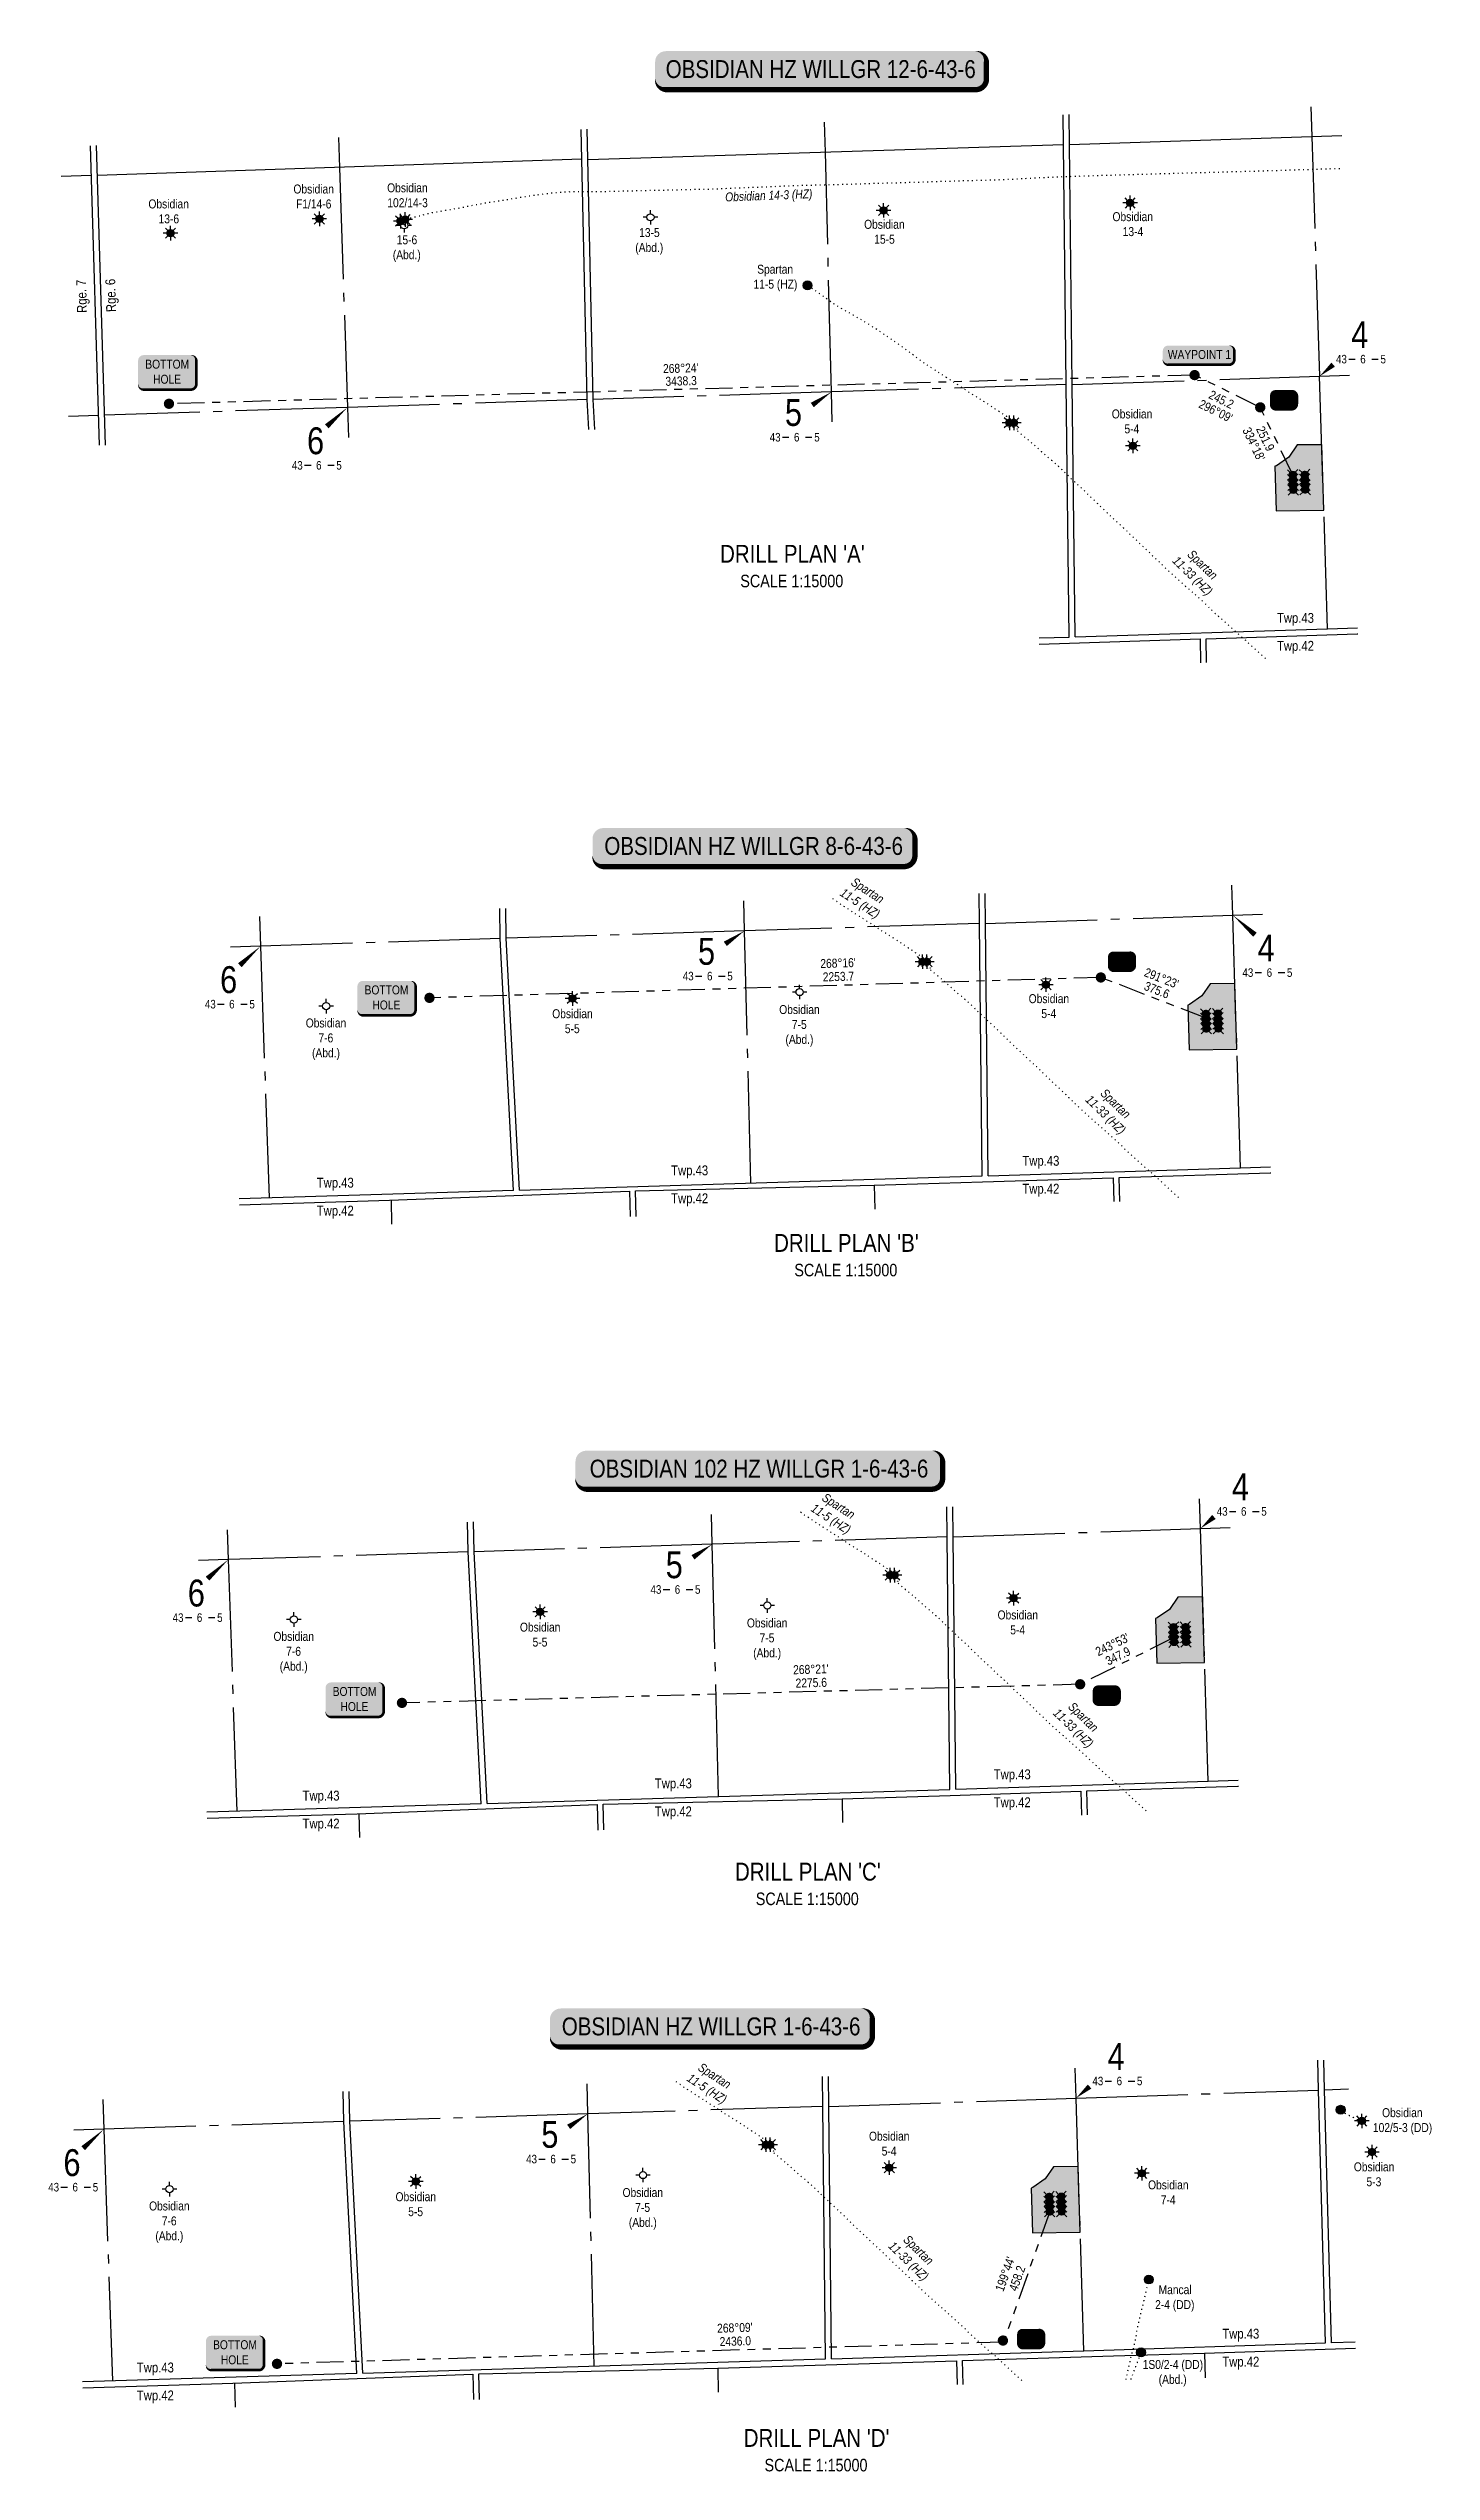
# Model space of a CAD drawing. Extents: x 640289 to 652763, y 5833822 to 5839625.
# Drawn here: x 640289 to 641833, y 5836920 to 5839625 of the extents above; entities that cross this region are included whole.
import ezdxf
from ezdxf.enums import TextEntityAlignment as Align

# ---------------------------------------------------------------- set-up
doc = ezdxf.new("R2010")
doc.units = 0
doc.header["$LTSCALE"] = 5
for name, pattern in [('foc-DOT', [1, 0.2, -0.8]), ('foc-DRILLPATH', [14.75, 6, -1.75, 1.75, -1.75, 1.75, -1.75]), ('foc-QUARTERLINE', [33, 25, -3, 2, -3])]:
    doc.linetypes.add(name, pattern=pattern)
for name, color, linetype in [('10', 1, 'Continuous'), ('9', 3, 'Continuous'), ('AS-DRILL-T', 8, 'Continuous'), ('CG-NOTES', 7, 'Continuous'), ('DETAIL-HZ-Existing', 8, 'foc-DOT'), ('DETAIL-T', 7, 'Continuous'), ('DRILL-T', 8, 'Continuous'), ('F-WS-S', 8, 'Continuous'), ('L-BD', 7, 'Continuous'), ('L-MON', 1, 'Continuous'), ('L-QSEC', 8, 'foc-QUARTERLINE'), ('L-SEC', 7, 'Continuous'), ('L-SECLBL', 7, 'Continuous'), ('L-SECQ', 8, 'foc-QUARTERLINE'), ('P-PDRILLPATH', 12, 'foc-DRILLPATH'), ('P-PROPOSED', 10, 'Continuous'), ('P-PROPOSED-H', 21, 'Continuous')]:
    doc.layers.add(name, color=color, linetype=linetype)
doc.styles.add('100L', font='ARIALN.TTF', dxfattribs={"height": 11})
doc.styles.add('80', font='ARIALN.TTF', dxfattribs={"height": 10})
doc.styles.add('80CG', font='ARIALN.TTF', dxfattribs={"height": 10})
doc.styles.add('80L', font='ARIALN.TTF', dxfattribs={"height": 10})
doc.styles.add('SIMPLEX', font='ARIALN.TTF')
doc.styles.get("Standard").update_dxf_attribs({"font": 'ARIALN.TTF'})

msp = doc.modelspace()

# ---------------------------------------------------------------- texts
at = {"style": '100L'}
for s, p in [('Twp.43', (641681.429, 5838983.904)), ('Twp.42', (641681.429, 5838952.685)), ('Twp.43', (641397.133, 5838377.702)), ('Twp.43', (640609.146, 5838353.253)), ('Twp.43', (641004.913, 5838367.046)), ('Twp.42', (641397.133, 5838346.483)), ('Twp.42', (640609.146, 5838322.034)), ('Twp.42', (641004.913, 5838335.827)), ('Twp.43', (640593.299, 5837668.865)), ('Twp.43', (640986.704, 5837682.502)), ('Twp.43', (641365.122, 5837692.634)), ('Twp.42', (640986.704, 5837651.283)), ('Twp.42', (641365.122, 5837661.415)), ('Twp.42', (640593.299, 5837637.647)), ('Twp.43', (641620.372, 5837067.989)), ('Twp.43', (640408.257, 5837030.283)), ('Twp.42', (641620.372, 5837036.77)), ('Twp.42', (640408.257, 5836999.065))]:
    msp.add_text(s, height=10.9968, rotation=359.999962, dxfattribs=at).set_placement(p, align=Align.CENTER)
at = {"char_height": 10.9968, "attachment_point": 1, "rotation": 91.724167, "style": '100L'}
for s, width, insert in [('Rge. 7', 73.75526, (640320.945, 5839329.845)), ('Rge. 6', 63.86109, (640353.442, 5839330.745))]:
    msp.add_mtext_dynamic_manual_height_columns(s, width=width, gutter_width=47.5, heights=[0], dxfattribs=dict(at, insert=insert))
at = {"layer": 'DETAIL-T', "color": 3, "char_height": 20, "width": 225.8342, "attachment_point": 1, "style": '80CG'}
for s, insert in [("\\pi33.558;DRILL PLAN 'A'\\P\\pi56.167;{\\H0.7x;SCALE 1:15000}", (641005.293, 5839070.963)), ("\\pi33.558;DRILL PLAN 'B'\\P\\pi56.167;{\\H0.7x;SCALE 1:15000}", (641065.63, 5838301.523)), ("\\pi32.931;DRILL PLAN 'C'\\P\\pi56.167;{\\H0.7x;SCALE 1:15000}", (641022.586, 5837599.416)), ("\\pi32.931;DRILL PLAN 'D'\\P\\pi56.167;{\\H0.7x;SCALE 1:15000}", (641032.337, 5836967.117))]:
    msp.add_mtext(s, dxfattribs=dict(at, insert=insert))
at = {"layer": 'DRILL-T', "char_height": 9.99711, "attachment_point": 1, "style": '80L'}
for s, width, insert in [('\\pi0.47925;Obsidian\\P\\pi3.4081;F1/14-6', 44.7794, (640561.961, 5839473.321)), ('\\pi0.47925;Obsidian\\P\\pi0.67019;102/14-3', 44.7794, (640666.634, 5839474.667)), ('\\pi0.47925;Obsidian\\P\\pi11.816;13-6', 44.7794, (640400.021, 5839456.666)), ('\\pi-1.0931;Obsidian\\P\\pi10.254;13-4', 41.63479, (641478.207, 5839442.443)), ('\\pi4.7256;15-6\\P\\pi0.39878;(Abd.)', 30.59795, (640673.033, 5839416.63)), ('\\pi4.6915;13-5\\P\\pi0.39878;(Abd.)', 30.59795, (640943.818, 5839424.694)), ('\\pi-1.0931;Obsidian\\P\\pi10.21;15-5', 41.63479, (641200.833, 5839433.901)), ('\\pi12.774;Spartan\\P\\pi8.6346;11-5 (HZ)', 64.33602, (641067.565, 5839383.725)), ('\\pi-1.0931;Obsidian\\P\\pi13.054;5-4', 41.63479, (641477.421, 5839222.161)), ('\\pi-1.0931;Obsidian\\P\\pi13.009;5-5', 41.63479, (640852.529, 5838552.423)), ('\\pi-6.6115;Obsidian\\P\\pi7.525;7-5\\P\\pi0.39878;(Abd.)', 30.59795, (641111.534, 5838557.094)), ('\\pi-1.0931;Obsidian\\P\\pi13.054;5-4', 41.63479, (641384.592, 5838569.244)), ('\\pi-6.6115;Obsidian\\P\\pi7.5591;7-6\\P\\pi0.39878;(Abd.)', 30.59795, (640582.823, 5838542.103)), ('\\pi-6.6115;Obsidian\\P\\pi7.525;7-5\\P\\pi0.39878;(Abd.)', 30.59795, (641075.475, 5837872.132)), ('\\pi-1.0931;Obsidian\\P\\pi13.054;5-4', 41.63479, (641349.865, 5837881.085)), ('\\pi-6.6115;Obsidian\\P\\pi7.5591;7-6\\P\\pi0.39878;(Abd.)', 30.59795, (640546.764, 5837857.142)), ('\\pi-1.0931;Obsidian\\P\\pi13.009;5-5', 41.63479, (640816.47, 5837867.461)), ('\\pi10.892;Obsidian\\P\\pi0.6732;102/5-3 (DD)', 65.60477, (641767.251, 5837325.316)), ('\\pi-1.0931;Obsidian\\P\\pi13.054;5-4', 41.63479, (641206.274, 5837299.045)), ('\\pi-1.0931;Obsidian\\P\\pi13.043;5-3', 41.63479, (641747.719, 5837264.824)), ('\\pi-6.6115;Obsidian\\P\\pi7.5591;7-6\\P\\pi0.39878;(Abd.)', 30.59795, (640407.885, 5837221.126)), ('\\pi-1.0931;Obsidian\\P\\pi13.009;5-5', 41.63479, (640677.591, 5837231.446)), ('\\pi-6.6115;Obsidian\\P\\pi7.525;7-5\\P\\pi0.39878;(Abd.)', 30.59795, (640936.596, 5837236.117)), ('\\pi-1.0931;Obsidian\\P\\pi13.088;7-4', 41.63479, (641517.937, 5837244.674)), ('\\pi4.0353;Mancal\\P\\pi0.21649;2-4 (DD)', 43.306, (641524.508, 5837127.635)), ('\\pi0.67338;1S0/2-4 (DD)\\P\\pi18.537;(Abd.)', 66.87353, (641510.143, 5837044.136))]:
    msp.add_mtext_dynamic_manual_height_columns(s, width=width, gutter_width=50, heights=[0], dxfattribs=dict(at, insert=insert))
for s, width, insert, rotation in [('\\pi0.58906;{\\fArial Narrow|b0|i1|c0|p34;Obsidian 14-3 (HZ)}', 96.84625, (641043.818, 5839464.331), 2.182629), ('\\pi7.8967;{\\fArial Narrow|b0|i1|c0|p34;Spartan\\P\\pi0.90691;11-33 (HZ)}', 54.81351, (641561.208, 5839071.916), 315.802966), ('\\pi12.658;{\\fArial Narrow|b0|i1|c0|p34;Spartan\\P\\pi8.8528;11-5 (HZ)}', 64.33602, (641179.031, 5838707.099), 327.009537), ('\\pi7.8967;{\\fArial Narrow|b0|i1|c0|p34;Spartan\\P\\pi0.90691;11-33 (HZ)}', 54.81351, (641464.121, 5838470.206), 315.802966), ('\\pi12.658;{\\fArial Narrow|b0|i1|c0|p34;Spartan\\P\\pi8.8528;11-5 (HZ)}', 64.33602, (641146.557, 5838019.81), 327.009537), ('\\pi7.8967;{\\fArial Narrow|b0|i1|c0|p34;Spartan\\P\\pi0.90691;11-33 (HZ)}', 54.81351, (641428.062, 5837785.244), 315.802966), ('\\pi12.658;{\\fArial Narrow|b0|i1|c0|p34;Spartan\\P\\pi8.8528;11-5 (HZ)}', 64.33602, (641008.108, 5837383.516), 327.009537), ('\\pi7.8967;{\\fArial Narrow|b0|i1|c0|p34;Spartan\\P\\pi0.90691;11-33 (HZ)}', 54.81351, (641244.014, 5837190.095), 315.802966)]:
    msp.add_mtext_dynamic_manual_height_columns(s, width=width, gutter_width=50, heights=[0], dxfattribs=dict(at, insert=insert, rotation=rotation))
at = {"layer": 'L-BD'}
for s, rotation, p in [("268%%d24'", 1.600397, (640994.968, 5839268.244)), ('3438.3', 1.600397, (640995.366, 5839254.004)), ("296%%d09'", 333.853159, (641592.416, 5839220.487)), ('245.2', 333.853159, (641598.694, 5839233.275)), ("334%%D18'", 295.757894, (641635.027, 5839183.422)), ('251.9', 295.757894, (641647.857, 5839189.613))]:
    msp.add_text(s, height=9.9971, rotation=rotation, dxfattribs=at).set_placement(p, align=Align.MIDDLE_CENTER)
at = {"layer": 'L-BD', "style": '80L'}
for s, rotation, p in [("268°16'", 1.7295, (641170.614, 5838604.001)), ('2253.7', 1.7295, (641171.066, 5838589.012)), ("291°23'", 338.6169, (641531.852, 5838587.155)), ('375.6', 338.6169, (641526.658, 5838573.889)), ("243°53'", 26.1175, (641476.884, 5837843.056)), ("268°21'", 1.6373, (641140.282, 5837815.4)), ('347.9', 26.1175, (641483.155, 5837830.265)), ('2275.6', 1.6373, (641140.71, 5837800.411)), ("199°44'", 70.2539, (641357.163, 5837140.131)), ('458.2', 70.2539, (641370.571, 5837135.318)), ("268°09'", 1.8355, (641055.414, 5837080.145)), ('2436.0', 1.8355, (641055.894, 5837065.157))]:
    msp.add_text(s, height=9.9971, rotation=rotation, dxfattribs=at).set_placement(p, align=Align.MIDDLE)

# ---------------------------------------------------------------- blocks, each defined once
blk = doc.blocks.new('*U56')
h = blk.add_hatch(color=255)
edge = h.paths.add_edge_path()
edge.add_line((-86.5, -11.5), (86.5, -11.5))
edge.add_arc((86.5, -5.5), 6, 270, 360)
edge.add_line((92.5, -5.5), (92.5, 4))
edge.add_arc((86.5, 4), 6, 0, 90)
edge.add_line((86.5, 10), (-86.5, 10))
edge.add_arc((-86.5, 4), 6, 90, 180)
edge.add_line((-92.5, 4), (-92.5, -5.5))
edge.add_arc((-86.5, -5.5), 6, 180, 270)
at = {"color": 14, "flags": 128}
blk.add_lwpolyline([(-86.5, -11.5, 3, 3, 0), (86.5, -11.5, 3, 3, 0.414214), (92.5, -5.5, 3, 3, 0), (92.5, 4, 3, 0, 0.414214), (86.5, 10, 0, 0, 0), (-86.5, 10, 0, 0, 0.414214), (-92.5, 4, 0, 0, 0), (-92.5, -5.5, 0, 3, 0.414214)], format="xyseb", close=True, dxfattribs=at)
at = {"color": 14, "style": '80'}
blk.add_attdef('DRILL_001', (-16.4, -5), '', height=10, dxfattribs=at)
blk = doc.blocks.new('*U57')
h = blk.add_hatch(color=255)
edge = h.paths.add_edge_path()
edge.add_line((-84, -11.5), (84, -11.5))
edge.add_arc((84, -5.5), 6, 270, 360)
edge.add_line((90, -5.5), (90, 4))
edge.add_arc((84, 4), 6, 0, 90)
edge.add_line((84, 10), (-84, 10))
edge.add_arc((-84, 4), 6, 90, 180)
edge.add_line((-90, 4), (-90, -5.5))
edge.add_arc((-84, -5.5), 6, 180, 270)
at = {"color": 14, "flags": 128}
blk.add_lwpolyline([(-84, -11.5, 3, 3, 0), (84, -11.5, 3, 3, 0.414214), (90, -5.5, 3, 3, 0), (90, 4, 3, 0, 0.414214), (84, 10, 0, 0, 0), (-84, 10, 0, 0, 0.414214), (-90, 4, 0, 0, 0), (-90, -5.5, 0, 3, 0.414214)], format="xyseb", close=True, dxfattribs=at)
at = {"color": 14, "style": '80'}
blk.add_attdef('DRILL_001', (-16.4, -5), '', height=10, dxfattribs=at)
blk = doc.blocks.new('*U40')
h = blk.add_hatch(color=255)
edge = h.paths.add_edge_path()
edge.add_line((-96.5, -11.5), (96.5, -11.5))
edge.add_arc((96.5, -5.5), 6, 270, 360)
edge.add_line((102.5, -5.5), (102.5, 4))
edge.add_arc((96.5, 4), 6, 0, 90)
edge.add_line((96.5, 10), (-96.5, 10))
edge.add_arc((-96.5, 4), 6, 90, 180)
edge.add_line((-102.5, 4), (-102.5, -5.5))
edge.add_arc((-96.5, -5.5), 6, 180, 270)
at = {"color": 14, "flags": 128}
blk.add_lwpolyline([(-96.5, -11.5, 3, 3, 0), (96.5, -11.5, 3, 3, 0.414214), (102.5, -5.5, 3, 3, 0), (102.5, 4, 3, 0, 0.414214), (96.5, 10, 0, 0, 0), (-96.5, 10, 0, 0, 0.414214), (-102.5, 4, 0, 0, 0), (-102.5, -5.5, 0, 3, 0.414214)], format="xyseb", close=True, dxfattribs=at)
at = {"color": 14, "style": '80'}
blk.add_attdef('DRILL_001', (-16.4, -5), '', height=10, dxfattribs=at)
blk = doc.blocks.new('L-SECLBL')
at = {"layer": '9', "color": 7}
for p, q in [((-5.1, -27.8), (-12.3, -27.8)), ((20.7, -27.8), (13.5, -27.8))]:
    blk.add_line(p, q, dxfattribs=at)
at = {"layer": '10', "color": 2, "style": 'SIMPLEX'}
blk.add_attdef('SEC', text='', height=30, dxfattribs=at).set_placement((0, 0), align=Align.MIDDLE)
at = {"layer": '10', "color": 5, "style": '80L'}
blk.add_attdef('TWP', text='', height=9.5, dxfattribs=at).set_placement((-14.4, -27.4), align=Align.MIDDLE_RIGHT)
blk.add_attdef('RGE', text='', height=9.5, dxfattribs=at).set_placement((3.6, -27.4), align=Align.MIDDLE_CENTER)
blk.add_attdef('MER', text='', height=9.5, dxfattribs=at).set_placement((23.2, -27.4), align=Align.MIDDLE_LEFT)
blk = doc.blocks.new('WC')
at = {"layer": 'L-MON'}
h = blk.add_hatch(color=255, dxfattribs=at)
h.dxf.hatch_style = 1
edge = h.paths.add_edge_path()
edge.add_arc((0, 0), 0.9, 0, 360)
at = {"layer": 'L-MON', "color": 240, "flags": 128}
for points in [[(-0.62, 0.5), (-1.23, 1.12)], [(0.52, 0.61), (1.13, 1.21)], [(-1.18, -1.18), (-0.56, -0.57)], [(1.16, -1.18), (0.56, -0.57)]]:
    blk.add_lwpolyline(points, dxfattribs=at)
at = {"layer": 'L-MON', "color": 240}
for radius in [0.8, 0.373]:
    blk.add_circle((0, 0), radius, dxfattribs=at)
blk = doc.blocks.new('plbh')
at = {"layer": 'L-MON'}
h = blk.add_hatch(color=255, dxfattribs=at)
h.dxf.hatch_style = 1
edge = h.paths.add_edge_path()
edge.add_arc((0, 0), 1.16, 0, 360)
h = blk.add_hatch(color=256, dxfattribs=at)
h.dxf.hatch_style = 1
h.paths.add_polyline_path([(-0.96, 0, 1), (0.96, 0, 1)])
h.paths.add_polyline_path([(0.91, 0, -1), (-0.91, 0, -1)], flags=16)
h.paths.add_polyline_path([(0.45, 0, -1), (-0.45, 0, -1)], flags=0)
h = blk.add_hatch(color=256, dxfattribs=at)
h.dxf.hatch_style = 1
h.paths.add_polyline_path([(-0.45, 0, 1), (0.45, 0, 1)])
h.paths.add_polyline_path([(0.4, 0, -1), (-0.4, 0, -1)], flags=16)
at = {"layer": 'L-MON', "color": 240}
for radius in [0.96, 0.91, 0.45, 0.4]:
    blk.add_circle((0, 0), radius, dxfattribs=at)
blk = doc.blocks.new('BH-Existing')
at = {"layer": 'AS-DRILL-T'}
h = blk.add_hatch(color=256, dxfattribs=at)
h.dxf.hatch_style = 1
edge = h.paths.add_edge_path()
edge.add_arc((0, 0), 0.5, 0, 360)
blk.add_circle((0, 0), 0.5, dxfattribs=at)
blk = doc.blocks.new('GAS')
h = blk.add_hatch(color=255)
h.dxf.hatch_style = 1
edge = h.paths.add_edge_path()
edge.add_arc((0, 0), 0.9, 0, 360)
for p, q in [((-0.81, 0), (-1.62, 0)), ((-0.57, 0.57), (-1.14, 1.14)), ((0, 0.81), (0, 1.62)), ((0.57, 0.57), (1.14, 1.14)), ((1.62, 0), (0.81, 0)), ((-0.57, -0.57), (-1.14, -1.14)), ((0, -0.81), (0, -1.62)), ((1.14, -1.14), (0.57, -0.57))]:
    blk.add_line(p, q)
blk.add_circle((0, 0), 0.8)
blk = doc.blocks.new('GABD')
for p, q in [((-0.81, 0), (-1.62, 0)), ((0, 0.81), (0, 1.62)), ((1.62, 0), (0.81, 0)), ((0, -0.81), (0, -1.62))]:
    blk.add_line(p, q)
blk.add_circle((0, 0), 0.8)
blk = doc.blocks.new('*U59')
h = blk.add_hatch(color=255)
edge = h.paths.add_edge_path()
edge.add_line((-26.5, -20), (26.5, -20))
edge.add_arc((26.5, -14), 6, 270, 360)
edge.add_line((32.5, -14), (32.5, 12.5))
edge.add_arc((26.5, 12.5), 6, 0, 90)
edge.add_line((26.5, 18.5), (-26.5, 18.5))
edge.add_arc((-26.5, 12.5), 6, 90, 180)
edge.add_line((-32.5, 12.5), (-32.5, -14))
edge.add_arc((-26.5, -14), 6, 180, 270)
at = {"color": 14, "flags": 128}
blk.add_lwpolyline([(-26.5, -20, 3, 3, 0), (26.5, -20, 3, 3, 0.414214), (32.5, -14, 3, 3, 0), (32.5, 12.5, 3, 0, 0.414214), (26.5, 18.5, 0, 0, 0), (-26.5, 18.5, 0, 0, 0.414214), (-32.5, 12.5, 0, 0, 0), (-32.5, -14, 0, 3, 0.414214)], format="xyseb", close=True, dxfattribs=at)
at = {"color": 14, "style": '80'}
blk.add_attdef('ENTER_TEXT_001', (-26.8, -4.9), '', height=10, dxfattribs=at)
blk = doc.blocks.new('*U60')
h = blk.add_hatch(color=255)
edge = h.paths.add_edge_path()
edge.add_line((-9, -11.5), (9, -11.5))
edge.add_arc((9, -5.5), 6, 270, 360)
edge.add_line((15, -5.5), (15, 4))
edge.add_arc((9, 4), 6, 0, 90)
edge.add_line((9, 10), (-9, 10))
edge.add_arc((-9, 4), 6, 90, 180)
edge.add_line((-15, 4), (-15, -5.5))
edge.add_arc((-9, -5.5), 6, 180, 270)
at = {"color": 14, "flags": 128}
blk.add_lwpolyline([(-9, -11.5, 3, 3, 0), (9, -11.5, 3, 3, 0.414214), (15, -5.5, 3, 3, 0), (15, 4, 3, 0, 0.414214), (9, 10, 0, 0, 0), (-9, 10, 0, 0, 0.414214), (-15, 4, 0, 0, 0), (-15, -5.5, 0, 3, 0.414214)], format="xyseb", close=True, dxfattribs=at)
at = {"color": 14, "style": '80'}
blk.add_attdef('ENTER_TEXT_001', (-26.8, -4.9), '', height=10, dxfattribs=at)
blk = doc.blocks.new('*U61')
h = blk.add_hatch(color=255)
edge = h.paths.add_edge_path()
edge.add_line((-34, -11.5), (34, -11.5))
edge.add_arc((34, -5.5), 6, 270, 360)
edge.add_line((40, -5.5), (40, 4))
edge.add_arc((34, 4), 6, 0, 90)
edge.add_line((34, 10), (-34, 10))
edge.add_arc((-34, 4), 6, 90, 180)
edge.add_line((-40, 4), (-40, -5.5))
edge.add_arc((-34, -5.5), 6, 180, 270)
at = {"color": 14, "flags": 128}
blk.add_lwpolyline([(-34, -11.5, 3, 3, 0), (34, -11.5, 3, 3, 0.414214), (40, -5.5, 3, 3, 0), (40, 4, 3, 0, 0.414214), (34, 10, 0, 0, 0), (-34, 10, 0, 0, 0.414214), (-40, 4, 0, 0, 0), (-40, -5.5, 0, 3, 0.414214)], format="xyseb", close=True, dxfattribs=at)
at = {"color": 14, "style": '80'}
blk.add_attdef('ENTER_TEXT_001', (-26.8, -4.9), '', height=10, dxfattribs=at)

# ---------------------------------------------------------------- hatches: boundary and pattern name
at = {"layer": 'P-PROPOSED-H'}
h = msp.add_hatch(color=256, dxfattribs=at)
h.dxf.hatch_style = 1
h.paths.add_polyline_path([(641659.78, 5839108.892), (641713.104, 5839109.545), (641710.801, 5839182.835), (641683.212, 5839182.497), (641673.853, 5839169.007), (641660.162, 5839159.361), (641658.211, 5839158.834)])
h = msp.add_hatch(color=256, dxfattribs=at)
h.dxf.hatch_style = 1
h.paths.add_polyline_path([(641562.694, 5838507.181), (641616.017, 5838507.835), (641613.715, 5838581.124), (641586.126, 5838580.786), (641576.767, 5838567.296), (641563.075, 5838557.65), (641561.125, 5838557.123)])
h = msp.add_hatch(color=256, dxfattribs=at)
h.dxf.hatch_style = 1
h.paths.add_polyline_path([(641526.635, 5837822.22), (641579.958, 5837822.873), (641577.655, 5837896.162), (641550.067, 5837895.824), (641540.707, 5837882.335), (641527.016, 5837872.688), (641525.065, 5837872.162)])
h = msp.add_hatch(color=256, dxfattribs=at)
h.dxf.hatch_style = 1
h.paths.add_polyline_path([(641387.756, 5837186.205), (641441.08, 5837186.858), (641438.777, 5837260.147), (641411.188, 5837259.809), (641401.829, 5837246.32), (641388.137, 5837236.673), (641386.187, 5837236.147)])

# ---------------------------------------------------------------- linework, layer by layer
at = {"layer": 'DETAIL-HZ-Existing', "flags": 128}
for points in [[(640682.135, 5839432.465), (640682.132, 5839432.442), (640682.142, 5839432.439), (640682.075, 5839432.443), (640681.923, 5839432.392), (640681.677, 5839432.378), (640681.58, 5839432.509), (640681.741, 5839432.69), (640681.941, 5839432.916), (640682.046, 5839433.2), (640681.997, 5839433.261), (640681.959, 5839433.094), (640681.954, 5839433.03), (640681.946, 5839432.963), (640681.928, 5839432.893), (640681.852, 5839432.67), (640681.794, 5839432.492), (640681.745, 5839432.32), (640681.692, 5839432.209), (640681.67, 5839432.261), (640681.635, 5839432.457), (640681.735, 5839432.683), (640681.78, 5839432.718), (640681.819, 5839432.749), (640681.861, 5839432.787), (640681.943, 5839432.863), (640682.089, 5839432.987), (640682.308, 5839433.141), (640682.606, 5839433.306), (640682.981, 5839433.497), (640683.438, 5839433.715), (640683.971, 5839433.964), (640684.574, 5839434.205), (640685.244, 5839434.419), (640685.989, 5839434.601), (640686.808, 5839434.755), (640687.705, 5839434.895), (640688.667, 5839435.047), (640689.689, 5839435.241), (640690.768, 5839435.487), (640691.884, 5839435.767), (640693.072, 5839436.062), (640694.321, 5839436.346), (640695.67, 5839436.63), (640697.095, 5839436.932), (640698.602, 5839437.267), (640700.179, 5839437.634), (640701.837, 5839438.037), (640703.552, 5839438.468), (640705.342, 5839438.955), (640707.21, 5839439.481), (640709.112, 5839440.011), (640711.097, 5839440.537), (640713.166, 5839441.042), (640715.31, 5839441.513), (640717.488, 5839441.941), (640719.777, 5839442.346), (640722.13, 5839442.75), (640724.538, 5839443.178), (640727.002, 5839443.632), (640729.53, 5839444.077), (640732.111, 5839444.518), (640734.756, 5839444.973), (640737.423, 5839445.436), (640737.801, 5839445.504), (640740.16, 5839445.924), (640742.913, 5839446.417), (640745.696, 5839446.92), (640746.117, 5839446.995), (640748.479, 5839447.429), (640751.307, 5839447.96), (640754.116, 5839448.504), (640756.997, 5839449.073), (640759.891, 5839449.646), (640762.805, 5839450.237), (640765.745, 5839450.831), (640768.719, 5839451.407), (640771.701, 5839451.956), (640774.716, 5839452.489), (640777.743, 5839452.999), (640780.819, 5839453.491), (640783.893, 5839453.959), (640787.004, 5839454.419), (640790.116, 5839454.871), (640793.266, 5839455.355), (640796.396, 5839455.862), (640799.548, 5839456.373), (640802.061, 5839456.781), (640815.444, 5839458.994), (640821.77, 5839460.016), (640828.121, 5839460.968), (640834.398, 5839461.852), (640840.698, 5839462.707), (640847.067, 5839463.52), (640853.434, 5839464.283), (640859.822, 5839464.893), (640866.217, 5839465.267), (640872.586, 5839465.397), (640878.959, 5839465.393), (640885.351, 5839465.403), (640891.723, 5839465.439), (640898.134, 5839465.48), (640904.558, 5839465.561), (640910.92, 5839465.711), (640917.348, 5839465.869), (640923.743, 5839466.033), (640930.095, 5839466.162), (640936.497, 5839466.292), (640942.886, 5839466.439), (640949.287, 5839466.59), (640955.686, 5839466.74), (640962.028, 5839466.885), (640968.389, 5839467.041), (640974.791, 5839467.179), (640981.201, 5839467.296), (640987.599, 5839467.44), (640994.003, 5839467.621), (641000.349, 5839467.759), (641006.75, 5839467.91), (641013.138, 5839468.073), (641019.481, 5839468.192), (641025.907, 5839468.297), (641032.27, 5839468.516), (641038.655, 5839468.796), (641044.997, 5839469.038), (641051.391, 5839469.326), (641057.765, 5839469.622), (641064.176, 5839469.913), (641070.528, 5839470.179), (641076.937, 5839470.419), (641083.33, 5839470.633), (641089.716, 5839470.863), (641096.114, 5839471.114), (641102.483, 5839471.377), (641108.877, 5839471.657), (641115.213, 5839471.899), (641121.574, 5839472.168), (641127.97, 5839472.412), (641134.377, 5839472.596), (641140.773, 5839472.73), (641147.179, 5839472.851), (641153.577, 5839472.991), (641159.976, 5839473.145), (641166.32, 5839473.317), (641172.717, 5839473.501), (641179.074, 5839473.693), (641185.478, 5839473.907), (641191.874, 5839474.124), (641198.267, 5839474.328), (641204.677, 5839474.532), (641211.038, 5839474.712), (641217.43, 5839474.869), (641223.777, 5839475.054), (641230.168, 5839475.231), (641236.589, 5839475.396), (641242.957, 5839475.578), (641249.377, 5839475.776), (641255.785, 5839475.947), (641262.182, 5839476.147), (641268.588, 5839476.375), (641274.984, 5839476.578), (641281.381, 5839476.789), (641287.771, 5839476.989), (641294.105, 5839477.188), (641300.529, 5839477.372), (641306.929, 5839477.556), (641313.33, 5839477.73), (641319.728, 5839477.904), (641326.129, 5839478.078), (641332.534, 5839478.242), (641338.934, 5839478.436), (641345.352, 5839478.593), (641351.753, 5839478.777), (641358.084, 5839479.072), (641364.486, 5839479.413), (641370.846, 5839479.729), (641377.213, 5839480.049), (641383.596, 5839480.392), (641389.985, 5839480.726), (641396.375, 5839481.063), (641402.767, 5839481.406), (641409.158, 5839481.69), (641415.564, 5839481.917), (641421.964, 5839482.144), (641428.36, 5839482.378), (641434.748, 5839482.635), (641441.154, 5839482.886), (641447.493, 5839483.108), (641453.833, 5839483.31), (641460.251, 5839483.498), (641466.651, 5839483.678), (641473.056, 5839483.829), (641479.464, 5839483.996), (641485.854, 5839484.203), (641492.254, 5839484.407), (641498.695, 5839484.582), (641505.106, 5839484.756), (641511.487, 5839484.943), (641517.865, 5839485.116), (641524.256, 5839485.289), (641530.653, 5839485.467), (641537.064, 5839485.641), (641543.505, 5839485.826), (641549.895, 5839486.023), (641556.308, 5839486.23), (641562.706, 5839486.414), (641569.074, 5839486.567), (641575.473, 5839486.714), (641581.864, 5839486.868), (641588.272, 5839487.038), (641594.699, 5839487.233), (641601.113, 5839487.424), (641607.533, 5839487.625), (641613.933, 5839487.829), (641620.341, 5839487.99), (641626.726, 5839488.15), (641633.121, 5839488.304), (641639.495, 5839488.47), (641645.835, 5839488.679), (641652.252, 5839488.886), (641658.645, 5839489.093), (641665.035, 5839489.314), (641671.465, 5839489.522), (641677.818, 5839489.724), (641684.159, 5839489.906), (641690.593, 5839490.074), (641696.984, 5839490.248), (641703.38, 5839490.478), (641709.787, 5839490.699), (641716.18, 5839490.903), (641722.584, 5839491.107), (641728.983, 5839491.221), (641734.448, 5839491.312)], [(641366.973, 5839207.174), (641366.978, 5839207.147), (641366.991, 5839207.134), (641367.019, 5839207.112), (641367.036, 5839207.086), (641367.047, 5839207.066), (641367.048, 5839207.023), (641367.039, 5839206.979), (641367.024, 5839206.945), (641366.998, 5839206.911), (641366.966, 5839206.867), (641366.927, 5839206.836), (641366.874, 5839206.811), (641366.809, 5839206.782), (641366.729, 5839206.753), (641366.65, 5839206.724), (641366.541, 5839206.691), (641366.435, 5839206.687), (641366.353, 5839206.728), (641366.271, 5839206.789), (641366.196, 5839206.844), (641366.149, 5839206.872), (641366.108, 5839206.904), (641366.063, 5839206.943), (641366.005, 5839206.988), (641365.93, 5839207.036), (641365.846, 5839207.07), (641365.755, 5839207.104), (641365.67, 5839207.148), (641365.599, 5839207.199), (641365.534, 5839207.244), (641365.333, 5839207.391), (641365.234, 5839207.475), (641365.178, 5839207.563), (641365.162, 5839207.643), (641365.196, 5839207.721), (641365.274, 5839207.796), (641365.369, 5839207.853), (641365.477, 5839207.909), (641365.586, 5839207.952), (641365.693, 5839207.959), (641365.786, 5839207.948), (641365.867, 5839207.938), (641365.944, 5839207.927), (641366.024, 5839207.912), (641366.111, 5839207.905), (641366.191, 5839207.891), (641366.259, 5839207.869), (641366.327, 5839207.831), (641366.391, 5839207.79), (641366.449, 5839207.748), (641366.497, 5839207.703), (641366.539, 5839207.648), (641366.574, 5839207.592), (641366.596, 5839207.533), (641366.607, 5839207.483), (641366.609, 5839207.436), (641366.603, 5839207.396), (641366.601, 5839207.363), (641366.605, 5839207.35), (641366.598, 5839207.356), (641366.591, 5839207.372), (641366.59, 5839207.396), (641366.579, 5839207.422), (641366.545, 5839207.451), (641366.491, 5839207.473), (641366.424, 5839207.491), (641366.353, 5839207.515), (641366.288, 5839207.553), (641366.247, 5839207.586), (641366.223, 5839207.628), (641366.202, 5839207.661), (641366.201, 5839207.688), (641366.193, 5839207.714), (641366.186, 5839207.734), (641366.209, 5839207.741), (641366.26, 5839207.719), (641366.335, 5839207.655), (641366.438, 5839207.581), (641366.549, 5839207.528), (641366.67, 5839207.495), (641366.794, 5839207.485), (641366.904, 5839207.489), (641367, 5839207.498), (641367.09, 5839207.504), (641367.17, 5839207.517), (641367.227, 5839207.502), (641367.254, 5839207.479), (641367.278, 5839207.47), (641367.304, 5839207.477), (641367.344, 5839207.489), (641367.384, 5839207.503), (641367.433, 5839207.521), (641367.496, 5839207.537), (641367.52, 5839207.524), (641367.508, 5839207.477), (641367.506, 5839207.43), (641367.521, 5839207.381), (641367.535, 5839207.351), (641367.518, 5839207.354), (641367.477, 5839207.383), (641367.453, 5839207.429), (641367.458, 5839207.479), (641367.48, 5839207.533), (641367.499, 5839207.553), (641367.512, 5839207.55), (641367.546, 5839207.545), (641367.58, 5839207.532), (641367.574, 5839207.506), (641367.568, 5839207.485), (641367.618, 5839207.487), (641367.687, 5839207.509), (641367.739, 5839207.544), (641367.778, 5839207.578), (641367.794, 5839207.602), (641367.798, 5839207.596), (641367.795, 5839207.572), (641367.792, 5839207.562), (641367.766, 5839207.548), (641367.723, 5839207.54), (641367.679, 5839207.559), (641367.637, 5839207.611), (641367.636, 5839207.651), (641367.632, 5839207.667), (641367.614, 5839207.704), (641367.6, 5839207.743), (641367.605, 5839207.783), (641367.611, 5839207.82), (641367.613, 5839207.854), (641367.632, 5839207.881), (641367.652, 5839207.908), (641367.674, 5839207.929), (641367.69, 5839207.956), (641367.723, 5839207.984), (641367.779, 5839208.002), (641367.841, 5839208.034), (641367.907, 5839208.069), (641367.969, 5839208.098), (641368.008, 5839208.136), (641368.01, 5839208.192), (641368.011, 5839208.256), (641368.016, 5839208.319), (641368.037, 5839208.383), (641368.069, 5839208.428), (641368.115, 5839208.472), (641368.154, 5839208.513), (641368.209, 5839208.565), (641368.319, 5839208.655), (641368.447, 5839208.732), (641368.466, 5839208.766), (641368.448, 5839208.806), (641368.4, 5839208.841), (641368.283, 5839208.878), (641368.064, 5839208.931), (641367.711, 5839209.034), (641367.239, 5839209.206), (641366.651, 5839209.462), (641365.984, 5839209.792), (641365.259, 5839210.177), (641364.489, 5839210.611), (641363.674, 5839211.096), (641362.807, 5839211.637), (641361.919, 5839212.224), (641361.013, 5839212.84), (641360.044, 5839213.471), (641359.013, 5839214.134), (641357.945, 5839214.825), (641356.856, 5839215.549), (641355.675, 5839216.347), (641354.388, 5839217.232), (641352.975, 5839218.193), (641351.447, 5839219.198), (641349.838, 5839220.236), (641348.175, 5839221.323), (641346.466, 5839222.462), (641344.7, 5839223.646), (641342.855, 5839224.874), (641340.959, 5839226.138), (641339.013, 5839227.44), (641336.985, 5839228.762), (641334.897, 5839230.117), (641332.634, 5839231.609), (641330.45, 5839233.04), (641328.159, 5839234.482), (641325.737, 5839235.94), (641323.197, 5839237.457), (641320.608, 5839239.023), (641318.015, 5839240.622), (641315.43, 5839242.295), (641312.847, 5839244.028), (641310.253, 5839245.784), (641307.669, 5839247.536), (641305.045, 5839249.278), (641302.382, 5839250.985), (641299.704, 5839252.665), (641297.041, 5839254.372), (641294.382, 5839256.079), (641291.699, 5839257.776), (641289.03, 5839259.473), (641286.357, 5839261.193), (641283.707, 5839262.934), (641277.016, 5839267.277), (641271.693, 5839270.725), (641266.433, 5839274.278), (641261.296, 5839277.988), (641256.218, 5839281.8), (641251.108, 5839285.594), (641246.002, 5839289.378), (641240.893, 5839293.119), (641235.632, 5839296.832), (641230.385, 5839300.399), (641225.135, 5839303.975), (641219.883, 5839307.505), (641214.576, 5839310.96), (641209.244, 5839314.381), (641203.883, 5839317.754), (641198.471, 5839321.069), (641192.998, 5839324.272), (641187.471, 5839327.4), (641181.978, 5839330.509), (641176.474, 5839333.664), (641171.03, 5839336.908), (641165.668, 5839340.311), (641160.429, 5839343.871), (641155.295, 5839347.561), (641150.16, 5839351.292), (641144.951, 5839354.943), (641141.729, 5839357.157), (641136.531, 5839360.768)], [(641361.967, 5839207.171), (641362.003, 5839207.166), (641362.058, 5839207.114), (641362.016, 5839207.079), (641361.946, 5839207.077), (641361.854, 5839207.041), (641361.752, 5839206.995), (641361.603, 5839206.94), (641361.376, 5839206.853), (641361.096, 5839206.745), (641360.795, 5839206.652), (641360.536, 5839206.614), (641360.358, 5839206.656), (641360.251, 5839206.776), (641360.17, 5839206.927), (641360.121, 5839207.116), (641360.158, 5839207.313), (641360.26, 5839207.463), (641360.415, 5839207.545), (641360.596, 5839207.613), (641360.804, 5839207.693), (641360.976, 5839207.738), (641361.029, 5839207.747), (641361.217, 5839207.802), (641361.412, 5839207.865), (641361.603, 5839207.934), (641361.774, 5839208.016), (641361.928, 5839208.107), (641362.079, 5839208.195), (641362.204, 5839208.266), (641362.309, 5839208.329), (641362.327, 5839208.366), (641362.264, 5839208.361), (641362.178, 5839208.338), (641362.082, 5839208.315), (641361.986, 5839208.296), (641361.903, 5839208.29), (641361.826, 5839208.294), (641361.749, 5839208.309), (641361.675, 5839208.333), (641361.621, 5839208.361), (641361.537, 5839208.356), (641361.392, 5839208.314), (641361.236, 5839208.273), (641361.064, 5839208.244), (641360.868, 5839208.199), (641360.687, 5839208.136), (641360.519, 5839208.075), (641360.442, 5839207.956), (641360.477, 5839207.81), (641360.532, 5839207.642), (641360.574, 5839207.446), (641360.591, 5839207.24), (641360.617, 5839207.014), (641360.707, 5839206.81), (641360.819, 5839206.64), (641360.93, 5839206.48), (641361.035, 5839206.343), (641361.127, 5839206.252), (641361.209, 5839206.191), (641361.281, 5839206.14), (641361.387, 5839206.06), (641361.523, 5839205.944), (641361.698, 5839205.799), (641361.91, 5839205.635), (641362.156, 5839205.436), (641362.426, 5839205.214), (641362.699, 5839204.992), (641362.976, 5839204.774), (641363.29, 5839204.53), (641363.615, 5839204.273), (641364.277, 5839203.766), (641365.242, 5839203.068), (641366.118, 5839202.428), (641366.929, 5839201.862), (641367.644, 5839201.39), (641368.258, 5839201.048), (641368.827, 5839200.842), (641369.256, 5839200.668), (641369.561, 5839200.514), (641369.793, 5839200.441), (641370.164, 5839200.405), (641370.354, 5839200.425), (641370.533, 5839200.457), (641370.673, 5839200.471), (641370.753, 5839200.45), (641370.743, 5839200.36), (641370.659, 5839200.257), (641370.599, 5839200.158), (641370.501, 5839200.089), (641370.345, 5839200.071), (641370.185, 5839200.046), (641370.046, 5839200.012), (641369.914, 5839199.971), (641369.762, 5839199.926), (641369.59, 5839199.891), (641369.441, 5839199.86), (641369.325, 5839199.81), (641369.233, 5839199.767), (641369.157, 5839199.738), (641369.101, 5839199.716), (641369.039, 5839199.698), (641369.002, 5839199.7), (641368.958, 5839199.719), (641368.938, 5839199.725), (641368.934, 5839199.725), (641368.935, 5839199.721), (641368.955, 5839199.699), (641369.02, 5839199.641), (641369.14, 5839199.551), (641369.32, 5839199.42), (641369.368, 5839199.388), (641369.569, 5839199.237), (641369.88, 5839198.993), (641370.269, 5839198.694), (641370.731, 5839198.328), (641371.261, 5839197.891), (641371.823, 5839197.394), (641372.457, 5839196.823), (641373.183, 5839196.205), (641373.976, 5839195.542), (641375.024, 5839194.653), (641376.735, 5839193.207), (641378.16, 5839192.04), (641379.059, 5839191.316), (641380.019, 5839190.555), (641381.085, 5839189.717), (641382.254, 5839188.772), (641383.51, 5839187.709), (641384.709, 5839186.658), (641385.857, 5839185.645), (641387.083, 5839184.592), (641388.264, 5839183.58), (641389.427, 5839182.588), (641390.653, 5839181.525), (641391.917, 5839180.416), (641393.254, 5839179.226), (641394.636, 5839177.963), (641396.035, 5839176.682), (641397.482, 5839175.362), (641398.925, 5839174.074), (641400.452, 5839172.763), (641402.094, 5839171.389), (641403.709, 5839170.03), (641405.414, 5839168.571), (641407.209, 5839167.018), (641408.924, 5839165.529), (641410.739, 5839163.966), (641412.691, 5839162.281), (641414.479, 5839160.701), (641416.395, 5839158.975), (641418.45, 5839157.072), (641420.463, 5839155.142), (641422.387, 5839153.249), (641424.271, 5839151.375), (641426.275, 5839149.398), (641428.275, 5839147.454), (641430.321, 5839145.509), (641432.408, 5839143.564), (641434.527, 5839141.63), (641436.71, 5839139.665), (641438.846, 5839137.742), (641440.434, 5839136.289), (641441.021, 5839135.747), (641443.217, 5839133.682), (641445.329, 5839131.658), (641447.469, 5839129.585), (641449.675, 5839127.431), (641451.734, 5839125.405), (641453.872, 5839123.309), (641456.129, 5839121.099), (641458.157, 5839119.123), (641460.31, 5839117.044), (641462.488, 5839114.952), (641465.959, 5839111.662), (641469.273, 5839108.57), (641471.298, 5839106.69), (641472.571, 5839105.495), (641475.859, 5839102.389), (641479.161, 5839099.298), (641482.485, 5839096.22), (641485.819, 5839093.166), (641489.169, 5839090.129), (641492.451, 5839087.003), (641495.662, 5839083.815), (641498.931, 5839080.689), (641502.243, 5839077.597), (641505.506, 5839074.458), (641508.788, 5839071.342), (641512.164, 5839068.319), (641515.455, 5839065.237), (641518.682, 5839062.053), (641521.93, 5839058.883), (641525.173, 5839055.729), (641528.439, 5839052.58), (641531.705, 5839049.453), (641534.974, 5839046.327), (641538.25, 5839043.211), (641541.564, 5839040.12), (641544.905, 5839037.073), (641548.281, 5839034.046), (641551.65, 5839031.03), (641555.019, 5839028.01), (641558.414, 5839025.021), (641561.829, 5839022.053), (641565.26, 5839019.082), (641568.662, 5839016.096), (641572.021, 5839013.06), (641575.375, 5839010.006), (641578.702, 5839006.935), (641582.004, 5839003.833), (641585.29, 5839000.714), (641588.562, 5838997.588), (641591.858, 5838994.47), (641595.195, 5838991.406), (641598.554, 5838988.382), (641601.937, 5838985.373), (641605.329, 5838982.38), (641608.704, 5838979.394), (641612.115, 5838976.422), (641615.542, 5838973.471), (641618.934, 5838970.472), (641622.288, 5838967.422), (641625.638, 5838964.368), (641628.985, 5838961.324), (641632.322, 5838958.257), (641635.643, 5838955.186), (641638.987, 5838952.125), (641642.343, 5838949.085), (641645.713, 5838946.056), (641649.076, 5838943.029), (641650.585, 5838941.666)], [(641366.973, 5839207.174), (641366.978, 5839207.147), (641366.991, 5839207.134), (641367.019, 5839207.112), (641367.036, 5839207.086), (641367.047, 5839207.066), (641367.048, 5839207.023), (641367.039, 5839206.979), (641367.024, 5839206.945), (641366.998, 5839206.911), (641366.966, 5839206.867), (641366.927, 5839206.836), (641366.874, 5839206.811), (641366.809, 5839206.782), (641366.729, 5839206.753), (641366.65, 5839206.724), (641366.541, 5839206.691), (641366.435, 5839206.687), (641366.353, 5839206.728), (641366.271, 5839206.789), (641366.196, 5839206.844), (641366.149, 5839206.872), (641366.108, 5839206.904), (641366.063, 5839206.943), (641366.005, 5839206.988), (641365.93, 5839207.036), (641365.846, 5839207.07), (641365.755, 5839207.104), (641365.67, 5839207.148), (641365.599, 5839207.199), (641365.534, 5839207.244), (641365.333, 5839207.391), (641365.234, 5839207.475), (641365.178, 5839207.56), (641365.162, 5839207.643), (641365.196, 5839207.721), (641365.274, 5839207.796), (641365.369, 5839207.853), (641365.474, 5839207.909), (641365.586, 5839207.952), (641365.693, 5839207.959), (641365.783, 5839207.948), (641365.867, 5839207.938), (641365.94, 5839207.926), (641366.024, 5839207.912), (641366.111, 5839207.905), (641366.191, 5839207.891), (641366.259, 5839207.869), (641366.327, 5839207.831), (641366.391, 5839207.79), (641366.446, 5839207.748), (641366.497, 5839207.703), (641366.539, 5839207.648), (641366.574, 5839207.592), (641366.596, 5839207.533), (641366.604, 5839207.483), (641366.609, 5839207.436), (641366.603, 5839207.393), (641366.601, 5839207.363), (641366.605, 5839207.346), (641366.598, 5839207.356), (641366.591, 5839207.372), (641366.59, 5839207.396), (641366.579, 5839207.422), (641366.545, 5839207.451), (641366.491, 5839207.473), (641366.424, 5839207.491), (641366.353, 5839207.515), (641366.288, 5839207.553), (641366.247, 5839207.586), (641366.219, 5839207.628), (641366.202, 5839207.661), (641366.201, 5839207.688), (641366.193, 5839207.714), (641366.186, 5839207.734), (641366.209, 5839207.741), (641366.26, 5839207.719), (641366.335, 5839207.655), (641366.438, 5839207.581), (641366.549, 5839207.528), (641366.67, 5839207.495), (641366.791, 5839207.485), (641366.904, 5839207.489), (641367, 5839207.498), (641367.087, 5839207.504), (641367.17, 5839207.517), (641367.227, 5839207.502), (641367.254, 5839207.479), (641367.278, 5839207.47), (641367.304, 5839207.477), (641367.344, 5839207.489), (641367.384, 5839207.503), (641367.433, 5839207.521), (641367.496, 5839207.537), (641367.52, 5839207.524), (641367.508, 5839207.477), (641367.506, 5839207.43), (641367.521, 5839207.381), (641367.535, 5839207.351), (641367.518, 5839207.354), (641367.477, 5839207.383), (641367.449, 5839207.428), (641367.454, 5839207.479), (641367.48, 5839207.533), (641367.499, 5839207.553), (641367.512, 5839207.55), (641367.546, 5839207.545), (641367.58, 5839207.532), (641367.574, 5839207.506), (641367.568, 5839207.482), (641367.618, 5839207.487), (641367.687, 5839207.509), (641367.739, 5839207.544), (641367.778, 5839207.578), (641367.794, 5839207.602), (641367.798, 5839207.596), (641367.795, 5839207.572), (641367.792, 5839207.559), (641367.763, 5839207.548), (641367.723, 5839207.54), (641367.679, 5839207.559), (641367.637, 5839207.611), (641367.636, 5839207.651), (641367.632, 5839207.667), (641367.615, 5839207.7), (641367.6, 5839207.743), (641367.605, 5839207.783), (641367.611, 5839207.82), (641367.613, 5839207.854), (641367.629, 5839207.881), (641367.652, 5839207.905), (641367.671, 5839207.925), (641367.69, 5839207.953), (641367.723, 5839207.98), (641367.776, 5839208.002), (641367.841, 5839208.034), (641367.907, 5839208.069), (641367.969, 5839208.098), (641368.005, 5839208.135), (641368.01, 5839208.192), (641368.011, 5839208.256), (641368.016, 5839208.319), (641368.037, 5839208.383), (641368.069, 5839208.428), (641368.115, 5839208.472), (641368.15, 5839208.513), (641368.209, 5839208.565), (641368.319, 5839208.652), (641368.447, 5839208.732), (641368.52, 5839208.751), (641368.563, 5839208.759), (641368.523, 5839208.758), (641368.44, 5839208.746), (641368.374, 5839208.734), (641368.337, 5839208.742), (641368.326, 5839208.759), (641368.335, 5839208.786), (641368.358, 5839208.82), (641368.39, 5839208.844), (641368.423, 5839208.872), (641368.472, 5839208.913), (641368.517, 5839208.961), (641368.565, 5839209.009), (641368.588, 5839209.024), (641368.644, 5839209.069), (641368.97, 5839209.312)], [(641269.887, 5838605.463), (641269.891, 5838605.437), (641269.905, 5838605.424), (641269.932, 5838605.401), (641269.95, 5838605.375), (641269.96, 5838605.355), (641269.962, 5838605.312), (641269.953, 5838605.269), (641269.937, 5838605.235), (641269.912, 5838605.201), (641269.88, 5838605.156), (641269.841, 5838605.125), (641269.788, 5838605.1), (641269.722, 5838605.071), (641269.643, 5838605.042), (641269.564, 5838605.013), (641269.455, 5838604.98), (641269.348, 5838604.977), (641269.267, 5838605.018), (641269.185, 5838605.079), (641269.11, 5838605.133), (641269.062, 5838605.162), (641269.021, 5838605.194), (641268.977, 5838605.232), (641268.919, 5838605.277), (641268.844, 5838605.325), (641268.76, 5838605.359), (641268.669, 5838605.393), (641268.584, 5838605.437), (641268.512, 5838605.488), (641268.448, 5838605.533), (641268.246, 5838605.681), (641268.147, 5838605.764), (641268.091, 5838605.853), (641268.075, 5838605.932), (641268.11, 5838606.01), (641268.187, 5838606.086), (641268.282, 5838606.142), (641268.391, 5838606.198), (641268.5, 5838606.242), (641268.606, 5838606.248), (641268.7, 5838606.238), (641268.78, 5838606.227), (641268.857, 5838606.216), (641268.938, 5838606.202), (641269.025, 5838606.194), (641269.105, 5838606.18), (641269.172, 5838606.159), (641269.24, 5838606.121), (641269.305, 5838606.079), (641269.363, 5838606.038), (641269.411, 5838605.992), (641269.453, 5838605.937), (641269.488, 5838605.881), (641269.509, 5838605.822), (641269.521, 5838605.772), (641269.522, 5838605.726), (641269.517, 5838605.686), (641269.514, 5838605.652), (641269.518, 5838605.639), (641269.511, 5838605.645), (641269.504, 5838605.662), (641269.503, 5838605.685), (641269.493, 5838605.711), (641269.458, 5838605.74), (641269.404, 5838605.762), (641269.337, 5838605.78), (641269.266, 5838605.805), (641269.202, 5838605.843), (641269.161, 5838605.875), (641269.136, 5838605.917), (641269.115, 5838605.95), (641269.115, 5838605.977), (641269.107, 5838606.003), (641269.1, 5838606.023), (641269.123, 5838606.03), (641269.174, 5838606.009), (641269.249, 5838605.944), (641269.351, 5838605.871), (641269.463, 5838605.817), (641269.584, 5838605.784), (641269.708, 5838605.775), (641269.817, 5838605.778), (641269.914, 5838605.788), (641270.004, 5838605.794), (641270.083, 5838605.806), (641270.141, 5838605.791), (641270.168, 5838605.769), (641270.192, 5838605.759), (641270.218, 5838605.767), (641270.258, 5838605.778), (641270.297, 5838605.792), (641270.347, 5838605.811), (641270.41, 5838605.826), (641270.433, 5838605.813), (641270.421, 5838605.766), (641270.42, 5838605.719), (641270.434, 5838605.67), (641270.449, 5838605.64), (641270.432, 5838605.643), (641270.391, 5838605.672), (641270.366, 5838605.718), (641270.371, 5838605.768), (641270.393, 5838605.822), (641270.412, 5838605.843), (641270.426, 5838605.84), (641270.459, 5838605.834), (641270.493, 5838605.822), (641270.487, 5838605.795), (641270.481, 5838605.775), (641270.531, 5838605.776), (641270.601, 5838605.798), (641270.653, 5838605.833), (641270.692, 5838605.868), (641270.708, 5838605.892), (641270.711, 5838605.885), (641270.709, 5838605.862), (641270.706, 5838605.851), (641270.679, 5838605.837), (641270.636, 5838605.829), (641270.592, 5838605.848), (641270.551, 5838605.9), (641270.55, 5838605.94), (641270.546, 5838605.957), (641270.528, 5838605.993), (641270.513, 5838606.032), (641270.519, 5838606.073), (641270.524, 5838606.109), (641270.527, 5838606.143), (641270.546, 5838606.17), (641270.565, 5838606.197), (641270.588, 5838606.218), (641270.604, 5838606.245), (641270.636, 5838606.273), (641270.692, 5838606.291), (641270.755, 5838606.323), (641270.82, 5838606.358), (641270.883, 5838606.387), (641270.922, 5838606.425), (641270.923, 5838606.482), (641270.925, 5838606.545), (641270.93, 5838606.609), (641270.951, 5838606.673), (641270.983, 5838606.717), (641271.028, 5838606.762), (641271.067, 5838606.803), (641271.122, 5838606.854), (641271.233, 5838606.945), (641271.361, 5838607.022), (641271.38, 5838607.056), (641271.362, 5838607.095), (641271.314, 5838607.13), (641271.196, 5838607.167), (641270.978, 5838607.22), (641270.625, 5838607.323), (641270.153, 5838607.496), (641269.565, 5838607.751), (641268.898, 5838608.081), (641268.172, 5838608.466), (641267.402, 5838608.9), (641266.587, 5838609.385), (641265.72, 5838609.926), (641264.832, 5838610.513), (641263.927, 5838611.129), (641262.957, 5838611.76), (641261.927, 5838612.423), (641260.859, 5838613.114), (641259.77, 5838613.838), (641258.588, 5838614.637), (641257.301, 5838615.521), (641255.888, 5838616.483), (641254.361, 5838617.487), (641252.752, 5838618.526), (641251.088, 5838619.613), (641249.38, 5838620.751), (641247.613, 5838621.935), (641245.769, 5838623.164), (641243.873, 5838624.427), (641241.926, 5838625.729), (641239.899, 5838627.052), (641237.81, 5838628.406), (641235.548, 5838629.898), (641233.363, 5838631.33), (641231.072, 5838632.771), (641228.65, 5838634.229), (641226.11, 5838635.746), (641223.522, 5838637.312), (641220.929, 5838638.911), (641218.344, 5838640.584), (641215.76, 5838642.317), (641213.166, 5838644.073), (641210.582, 5838645.826), (641207.959, 5838647.567), (641205.296, 5838649.274), (641202.617, 5838650.954), (641199.955, 5838652.662), (641197.295, 5838654.369), (641194.613, 5838656.065), (641191.944, 5838657.762), (641189.271, 5838659.482), (641186.62, 5838661.223), (641179.929, 5838665.567), (641174.606, 5838669.014), (641169.347, 5838672.567), (641164.209, 5838676.277), (641163.993, 5838676.44)], [(641264.88, 5838605.461), (641264.917, 5838605.455), (641264.972, 5838605.403), (641264.93, 5838605.369), (641264.86, 5838605.367), (641264.767, 5838605.33), (641264.665, 5838605.284), (641264.517, 5838605.229), (641264.29, 5838605.143), (641264.009, 5838605.034), (641263.709, 5838604.942), (641263.45, 5838604.904), (641263.272, 5838604.945), (641263.165, 5838605.065), (641263.083, 5838605.216), (641263.034, 5838605.405), (641263.072, 5838605.603), (641263.174, 5838605.753), (641263.328, 5838605.834), (641263.51, 5838605.903), (641263.717, 5838605.982), (641263.889, 5838606.028), (641263.942, 5838606.036), (641264.131, 5838606.092), (641264.326, 5838606.154), (641264.517, 5838606.223), (641264.688, 5838606.305), (641264.842, 5838606.396), (641264.993, 5838606.484), (641265.117, 5838606.555), (641265.222, 5838606.618), (641265.241, 5838606.655), (641265.178, 5838606.65), (641265.092, 5838606.627), (641264.996, 5838606.605), (641264.9, 5838606.585), (641264.816, 5838606.579), (641264.74, 5838606.583), (641264.662, 5838606.598), (641264.588, 5838606.622), (641264.534, 5838606.651), (641264.451, 5838606.645), (641264.305, 5838606.604), (641264.15, 5838606.562), (641263.977, 5838606.534), (641263.782, 5838606.488), (641263.601, 5838606.426), (641263.432, 5838606.364), (641263.356, 5838606.245), (641263.39, 5838606.099), (641263.445, 5838605.931), (641263.488, 5838605.735), (641263.504, 5838605.529), (641263.531, 5838605.303), (641263.621, 5838605.099), (641263.732, 5838604.929), (641263.844, 5838604.769), (641263.948, 5838604.632), (641264.041, 5838604.541), (641264.123, 5838604.481), (641264.194, 5838604.429), (641264.3, 5838604.349), (641264.437, 5838604.233), (641264.611, 5838604.088), (641264.823, 5838603.925), (641265.069, 5838603.725), (641265.339, 5838603.504), (641265.613, 5838603.282), (641265.89, 5838603.063), (641266.204, 5838602.819), (641266.528, 5838602.562), (641267.191, 5838602.055), (641268.155, 5838601.357), (641269.032, 5838600.717), (641269.843, 5838600.151), (641270.557, 5838599.679), (641271.171, 5838599.338), (641271.741, 5838599.131), (641272.17, 5838598.958), (641272.474, 5838598.803), (641272.707, 5838598.73), (641273.078, 5838598.695), (641273.268, 5838598.714), (641273.447, 5838598.746), (641273.586, 5838598.76), (641273.667, 5838598.739), (641273.656, 5838598.649), (641273.573, 5838598.546), (641273.512, 5838598.448), (641273.414, 5838598.378), (641273.258, 5838598.36), (641273.099, 5838598.335), (641272.96, 5838598.301), (641272.828, 5838598.26), (641272.676, 5838598.216), (641272.503, 5838598.181), (641272.354, 5838598.149), (641272.239, 5838598.099), (641272.147, 5838598.056), (641272.071, 5838598.027), (641272.015, 5838598.006), (641271.952, 5838597.987), (641271.915, 5838597.989), (641271.872, 5838598.008), (641271.851, 5838598.014), (641271.848, 5838598.014), (641271.848, 5838598.011), (641271.869, 5838597.988), (641271.934, 5838597.93), (641272.053, 5838597.84), (641272.234, 5838597.709), (641272.282, 5838597.677), (641272.483, 5838597.526), (641272.794, 5838597.282), (641273.183, 5838596.984), (641273.644, 5838596.618), (641274.174, 5838596.18), (641274.736, 5838595.683), (641275.37, 5838595.112), (641276.096, 5838594.494), (641276.89, 5838593.831), (641277.937, 5838592.942), (641279.648, 5838591.496), (641281.074, 5838590.329), (641281.973, 5838589.606), (641282.933, 5838588.844), (641283.999, 5838588.006), (641285.168, 5838587.061), (641286.424, 5838585.998), (641287.623, 5838584.947), (641288.77, 5838583.935), (641289.996, 5838582.881), (641291.177, 5838581.87), (641292.341, 5838580.878), (641293.567, 5838579.814), (641294.831, 5838578.705), (641296.167, 5838577.515), (641297.55, 5838576.253), (641298.949, 5838574.971), (641300.396, 5838573.651), (641301.839, 5838572.364), (641303.366, 5838571.053), (641305.008, 5838569.678), (641306.623, 5838568.32), (641308.328, 5838566.86), (641310.122, 5838565.307), (641311.838, 5838563.818), (641313.652, 5838562.256), (641315.604, 5838560.57), (641317.393, 5838558.99), (641319.309, 5838557.264), (641321.364, 5838555.362), (641323.376, 5838553.432), (641325.301, 5838551.539), (641327.185, 5838549.665), (641329.189, 5838547.688), (641331.189, 5838545.744), (641333.235, 5838543.798), (641335.321, 5838541.853), (641337.44, 5838539.92), (641339.624, 5838537.955), (641341.76, 5838536.031), (641343.348, 5838534.579), (641343.934, 5838534.036), (641346.131, 5838531.972), (641348.243, 5838529.948), (641350.383, 5838527.875), (641352.589, 5838525.72), (641354.648, 5838523.695), (641356.785, 5838521.598), (641359.043, 5838519.389), (641361.07, 5838517.412), (641363.224, 5838515.333), (641365.401, 5838513.241), (641368.872, 5838509.951), (641372.187, 5838506.859), (641374.211, 5838504.98), (641375.484, 5838503.784), (641378.773, 5838500.679), (641382.074, 5838497.587), (641385.399, 5838494.509), (641388.732, 5838491.455), (641392.082, 5838488.418), (641395.365, 5838485.292), (641398.576, 5838482.104), (641401.845, 5838478.978), (641405.156, 5838475.887), (641408.419, 5838472.747), (641411.701, 5838469.631), (641415.077, 5838466.608), (641418.368, 5838463.526), (641421.596, 5838460.342), (641424.843, 5838457.172), (641428.086, 5838454.018), (641431.353, 5838450.869), (641434.619, 5838447.743), (641437.888, 5838444.616), (641441.163, 5838441.501), (641444.478, 5838438.409), (641447.818, 5838435.362), (641451.194, 5838432.336), (641454.563, 5838429.319), (641457.933, 5838426.299), (641461.328, 5838423.311), (641464.742, 5838420.342), (641468.173, 5838417.371), (641471.575, 5838414.386), (641474.935, 5838411.349), (641478.289, 5838408.295), (641481.616, 5838405.224), (641484.918, 5838402.123), (641488.203, 5838399.004), (641491.476, 5838395.878), (641494.771, 5838392.759), (641498.109, 5838389.695), (641501.468, 5838386.671), (641504.85, 5838383.662), (641508.242, 5838380.67), (641511.617, 5838377.684), (641515.028, 5838374.712), (641518.456, 5838371.76), (641521.848, 5838368.761), (641525.201, 5838365.711), (641528.551, 5838362.658), (641531.898, 5838359.614), (641535.236, 5838356.546), (641538.556, 5838353.475), (641541.9, 5838350.415), (641545.257, 5838347.375), (641548.626, 5838344.345), (641551.989, 5838341.318), (641553.498, 5838339.956)], [(641269.887, 5838605.463), (641269.891, 5838605.437), (641269.905, 5838605.424), (641269.932, 5838605.401), (641269.95, 5838605.375), (641269.96, 5838605.355), (641269.962, 5838605.312), (641269.953, 5838605.269), (641269.937, 5838605.235), (641269.912, 5838605.201), (641269.88, 5838605.156), (641269.841, 5838605.125), (641269.788, 5838605.1), (641269.722, 5838605.071), (641269.643, 5838605.042), (641269.564, 5838605.013), (641269.455, 5838604.98), (641269.348, 5838604.977), (641269.267, 5838605.018), (641269.185, 5838605.079), (641269.11, 5838605.133), (641269.062, 5838605.162), (641269.021, 5838605.194), (641268.977, 5838605.232), (641268.919, 5838605.277), (641268.844, 5838605.325), (641268.76, 5838605.359), (641268.669, 5838605.393), (641268.584, 5838605.437), (641268.512, 5838605.488), (641268.448, 5838605.533), (641268.246, 5838605.681), (641268.147, 5838605.764), (641268.091, 5838605.849), (641268.075, 5838605.932), (641268.11, 5838606.01), (641268.187, 5838606.086), (641268.282, 5838606.142), (641268.388, 5838606.198), (641268.5, 5838606.242), (641268.606, 5838606.248), (641268.696, 5838606.238), (641268.78, 5838606.227), (641268.854, 5838606.216), (641268.938, 5838606.202), (641269.025, 5838606.194), (641269.105, 5838606.18), (641269.172, 5838606.159), (641269.24, 5838606.121), (641269.305, 5838606.079), (641269.359, 5838606.038), (641269.411, 5838605.992), (641269.453, 5838605.937), (641269.488, 5838605.881), (641269.509, 5838605.822), (641269.518, 5838605.772), (641269.522, 5838605.726), (641269.517, 5838605.682), (641269.514, 5838605.652), (641269.518, 5838605.636), (641269.511, 5838605.645), (641269.504, 5838605.662), (641269.503, 5838605.685), (641269.493, 5838605.711), (641269.458, 5838605.74), (641269.404, 5838605.762), (641269.337, 5838605.78), (641269.266, 5838605.805), (641269.202, 5838605.843), (641269.161, 5838605.875), (641269.133, 5838605.917), (641269.115, 5838605.95), (641269.115, 5838605.977), (641269.107, 5838606.003), (641269.1, 5838606.023), (641269.123, 5838606.03), (641269.174, 5838606.009), (641269.249, 5838605.944), (641269.351, 5838605.871), (641269.463, 5838605.817), (641269.584, 5838605.784), (641269.704, 5838605.775), (641269.817, 5838605.778), (641269.914, 5838605.788), (641270, 5838605.793), (641270.083, 5838605.806), (641270.141, 5838605.791), (641270.168, 5838605.769), (641270.192, 5838605.759), (641270.218, 5838605.767), (641270.258, 5838605.778), (641270.297, 5838605.792), (641270.347, 5838605.811), (641270.41, 5838605.826), (641270.433, 5838605.813), (641270.421, 5838605.766), (641270.42, 5838605.719), (641270.434, 5838605.67), (641270.449, 5838605.64), (641270.432, 5838605.643), (641270.391, 5838605.672), (641270.363, 5838605.718), (641270.368, 5838605.768), (641270.393, 5838605.822), (641270.412, 5838605.843), (641270.426, 5838605.84), (641270.459, 5838605.834), (641270.493, 5838605.822), (641270.487, 5838605.795), (641270.481, 5838605.771), (641270.531, 5838605.776), (641270.601, 5838605.798), (641270.653, 5838605.833), (641270.692, 5838605.868), (641270.708, 5838605.892), (641270.711, 5838605.885), (641270.709, 5838605.862), (641270.706, 5838605.848), (641270.676, 5838605.837), (641270.636, 5838605.829), (641270.592, 5838605.848), (641270.551, 5838605.9), (641270.55, 5838605.94), (641270.546, 5838605.957), (641270.528, 5838605.989), (641270.513, 5838606.032), (641270.519, 5838606.073), (641270.524, 5838606.109), (641270.527, 5838606.143), (641270.543, 5838606.17), (641270.565, 5838606.194), (641270.585, 5838606.215), (641270.604, 5838606.242), (641270.636, 5838606.27), (641270.689, 5838606.291), (641270.755, 5838606.323), (641270.82, 5838606.358), (641270.883, 5838606.387), (641270.918, 5838606.425), (641270.923, 5838606.482), (641270.925, 5838606.545), (641270.93, 5838606.609), (641270.951, 5838606.673), (641270.983, 5838606.717), (641271.028, 5838606.762), (641271.064, 5838606.803), (641271.122, 5838606.854), (641271.233, 5838606.941), (641271.361, 5838607.022), (641271.433, 5838607.041), (641271.477, 5838607.049), (641271.437, 5838607.047), (641271.354, 5838607.035), (641271.287, 5838607.023), (641271.25, 5838607.032), (641271.24, 5838607.048), (641271.249, 5838607.075), (641271.271, 5838607.109), (641271.304, 5838607.133), (641271.336, 5838607.161), (641271.385, 5838607.203), (641271.43, 5838607.251), (641271.479, 5838607.299), (641271.502, 5838607.313), (641271.557, 5838607.358), (641271.883, 5838607.601)], [(641233.828, 5837920.502), (641233.832, 5837920.475), (641233.846, 5837920.462), (641233.873, 5837920.439), (641233.891, 5837920.413), (641233.901, 5837920.394), (641233.902, 5837920.35), (641233.894, 5837920.307), (641233.878, 5837920.273), (641233.852, 5837920.239), (641233.82, 5837920.194), (641233.781, 5837920.163), (641233.729, 5837920.138), (641233.663, 5837920.11), (641233.584, 5837920.081), (641233.505, 5837920.052), (641233.396, 5837920.018), (641233.289, 5837920.015), (641233.208, 5837920.056), (641233.126, 5837920.117), (641233.051, 5837920.171), (641233.003, 5837920.2), (641232.962, 5837920.232), (641232.918, 5837920.271), (641232.86, 5837920.316), (641232.785, 5837920.363), (641232.7, 5837920.397), (641232.609, 5837920.431), (641232.525, 5837920.475), (641232.453, 5837920.527), (641232.388, 5837920.571), (641232.187, 5837920.719), (641232.088, 5837920.802), (641232.032, 5837920.891), (641232.016, 5837920.97), (641232.051, 5837921.048), (641232.128, 5837921.124), (641232.223, 5837921.18), (641232.332, 5837921.237), (641232.44, 5837921.28), (641232.547, 5837921.287), (641232.641, 5837921.276), (641232.721, 5837921.265), (641232.798, 5837921.254), (641232.878, 5837921.24), (641232.965, 5837921.232), (641233.046, 5837921.218), (641233.113, 5837921.197), (641233.181, 5837921.159), (641233.246, 5837921.118), (641233.304, 5837921.076), (641233.352, 5837921.031), (641233.393, 5837920.975), (641233.428, 5837920.92), (641233.45, 5837920.86), (641233.462, 5837920.811), (641233.463, 5837920.764), (641233.458, 5837920.724), (641233.455, 5837920.69), (641233.459, 5837920.677), (641233.452, 5837920.684), (641233.445, 5837920.7), (641233.444, 5837920.723), (641233.434, 5837920.75), (641233.399, 5837920.779), (641233.345, 5837920.8), (641233.278, 5837920.818), (641233.207, 5837920.843), (641233.143, 5837920.881), (641233.102, 5837920.913), (641233.077, 5837920.956), (641233.056, 5837920.988), (641233.055, 5837921.015), (641233.048, 5837921.042), (641233.041, 5837921.061), (641233.064, 5837921.069), (641233.114, 5837921.047), (641233.19, 5837920.982), (641233.292, 5837920.909), (641233.404, 5837920.856), (641233.525, 5837920.823), (641233.648, 5837920.813), (641233.758, 5837920.816), (641233.855, 5837920.826), (641233.945, 5837920.832), (641234.024, 5837920.844), (641234.081, 5837920.829), (641234.109, 5837920.807), (641234.132, 5837920.797), (641234.159, 5837920.805), (641234.199, 5837920.816), (641234.238, 5837920.831), (641234.288, 5837920.849), (641234.35, 5837920.864), (641234.374, 5837920.851), (641234.362, 5837920.804), (641234.36, 5837920.758), (641234.375, 5837920.708), (641234.389, 5837920.679), (641234.373, 5837920.681), (641234.332, 5837920.71), (641234.307, 5837920.756), (641234.312, 5837920.806), (641234.334, 5837920.86), (641234.353, 5837920.881), (641234.367, 5837920.878), (641234.4, 5837920.872), (641234.434, 5837920.86), (641234.428, 5837920.833), (641234.422, 5837920.813), (641234.472, 5837920.814), (641234.541, 5837920.837), (641234.594, 5837920.871), (641234.633, 5837920.906), (641234.649, 5837920.93), (641234.652, 5837920.923), (641234.65, 5837920.9), (641234.647, 5837920.89), (641234.62, 5837920.876), (641234.577, 5837920.868), (641234.533, 5837920.886), (641234.492, 5837920.938), (641234.49, 5837920.978), (641234.487, 5837920.995), (641234.469, 5837921.031), (641234.454, 5837921.071), (641234.46, 5837921.111), (641234.465, 5837921.148), (641234.468, 5837921.181), (641234.487, 5837921.208), (641234.506, 5837921.236), (641234.529, 5837921.256), (641234.545, 5837921.283), (641234.577, 5837921.311), (641234.633, 5837921.33), (641234.696, 5837921.361), (641234.761, 5837921.397), (641234.824, 5837921.425), (641234.863, 5837921.463), (641234.864, 5837921.52), (641234.866, 5837921.583), (641234.87, 5837921.647), (641234.892, 5837921.711), (641234.924, 5837921.755), (641234.969, 5837921.8), (641235.008, 5837921.841), (641235.063, 5837921.893), (641235.174, 5837921.983), (641235.302, 5837922.06), (641235.321, 5837922.094), (641235.303, 5837922.133), (641235.255, 5837922.169), (641235.137, 5837922.205), (641234.919, 5837922.259), (641234.565, 5837922.361), (641234.093, 5837922.534), (641233.505, 5837922.789), (641232.838, 5837923.12), (641232.113, 5837923.504), (641231.343, 5837923.938), (641230.528, 5837924.424), (641229.661, 5837924.965), (641228.773, 5837925.551), (641227.868, 5837926.168), (641226.898, 5837926.799), (641225.868, 5837927.461), (641224.8, 5837928.153), (641223.711, 5837928.877), (641222.529, 5837929.675), (641221.242, 5837930.56), (641219.829, 5837931.521), (641218.301, 5837932.525), (641216.693, 5837933.564), (641215.029, 5837934.651), (641213.321, 5837935.79), (641211.554, 5837936.974), (641209.71, 5837938.202), (641207.814, 5837939.465), (641205.867, 5837940.767), (641203.84, 5837942.09), (641201.751, 5837943.444), (641199.488, 5837944.937), (641197.304, 5837946.368), (641195.013, 5837947.81), (641192.591, 5837949.267), (641190.051, 5837950.785), (641187.463, 5837952.35), (641184.87, 5837953.95), (641182.285, 5837955.622), (641179.701, 5837957.355), (641177.107, 5837959.111), (641174.523, 5837960.864), (641171.899, 5837962.606), (641169.237, 5837964.313), (641166.558, 5837965.993), (641163.895, 5837967.7), (641161.236, 5837969.407), (641158.554, 5837971.103), (641155.885, 5837972.8), (641153.211, 5837974.521), (641150.561, 5837976.261), (641143.87, 5837980.605), (641138.547, 5837984.052), (641133.288, 5837987.605), (641128.15, 5837991.315), (641127.934, 5837991.478)], [(641228.821, 5837920.499), (641228.858, 5837920.493), (641228.913, 5837920.442), (641228.87, 5837920.407), (641228.801, 5837920.405), (641228.708, 5837920.369), (641228.606, 5837920.322), (641228.458, 5837920.268), (641228.23, 5837920.181), (641227.95, 5837920.072), (641227.649, 5837919.98), (641227.39, 5837919.942), (641227.213, 5837919.983), (641227.106, 5837920.104), (641227.024, 5837920.254), (641226.975, 5837920.443), (641227.013, 5837920.641), (641227.115, 5837920.791), (641227.269, 5837920.872), (641227.45, 5837920.941), (641227.658, 5837921.021), (641227.83, 5837921.066), (641227.883, 5837921.074), (641228.072, 5837921.13), (641228.267, 5837921.192), (641228.458, 5837921.262), (641228.629, 5837921.343), (641228.783, 5837921.435), (641228.934, 5837921.523), (641229.058, 5837921.593), (641229.163, 5837921.656), (641229.182, 5837921.694), (641229.119, 5837921.688), (641229.033, 5837921.666), (641228.937, 5837921.643), (641228.84, 5837921.623), (641228.757, 5837921.617), (641228.68, 5837921.622), (641228.603, 5837921.636), (641228.529, 5837921.661), (641228.475, 5837921.689), (641228.392, 5837921.683), (641228.246, 5837921.642), (641228.091, 5837921.601), (641227.918, 5837921.572), (641227.723, 5837921.526), (641227.541, 5837921.464), (641227.373, 5837921.402), (641227.297, 5837921.283), (641227.331, 5837921.137), (641227.386, 5837920.969), (641227.429, 5837920.774), (641227.445, 5837920.567), (641227.472, 5837920.341), (641227.561, 5837920.137), (641227.673, 5837919.967), (641227.785, 5837919.807), (641227.889, 5837919.67), (641227.982, 5837919.58), (641228.064, 5837919.519), (641228.135, 5837919.468), (641228.241, 5837919.387), (641228.378, 5837919.272), (641228.552, 5837919.127), (641228.764, 5837918.963), (641229.01, 5837918.764), (641229.28, 5837918.542), (641229.554, 5837918.32), (641229.83, 5837918.101), (641230.145, 5837917.858), (641230.469, 5837917.601), (641231.131, 5837917.094), (641232.096, 5837916.396), (641232.973, 5837915.755), (641233.783, 5837915.189), (641234.498, 5837914.717), (641235.112, 5837914.376), (641235.682, 5837914.17), (641236.111, 5837913.996), (641236.415, 5837913.842), (641236.648, 5837913.769), (641237.019, 5837913.733), (641237.208, 5837913.752), (641237.387, 5837913.784), (641237.527, 5837913.798), (641237.608, 5837913.777), (641237.597, 5837913.687), (641237.514, 5837913.585), (641237.453, 5837913.486), (641237.355, 5837913.416), (641237.199, 5837913.398), (641237.04, 5837913.373), (641236.901, 5837913.339), (641236.769, 5837913.299), (641236.616, 5837913.254), (641236.444, 5837913.219), (641236.295, 5837913.188), (641236.18, 5837913.137), (641236.088, 5837913.095), (641236.012, 5837913.066), (641235.956, 5837913.044), (641235.893, 5837913.025), (641235.856, 5837913.028), (641235.812, 5837913.046), (641235.792, 5837913.052), (641235.789, 5837913.052), (641235.789, 5837913.049), (641235.81, 5837913.026), (641235.875, 5837912.968), (641235.994, 5837912.878), (641236.175, 5837912.747), (641236.223, 5837912.715), (641236.424, 5837912.565), (641236.735, 5837912.32), (641237.124, 5837912.022), (641237.585, 5837911.656), (641238.115, 5837911.218), (641238.677, 5837910.722), (641239.311, 5837910.151), (641240.037, 5837909.532), (641240.831, 5837908.869), (641241.878, 5837907.98), (641243.589, 5837906.535), (641245.015, 5837905.367), (641245.914, 5837904.644), (641246.874, 5837903.882), (641247.94, 5837903.044), (641249.109, 5837902.099), (641250.365, 5837901.037), (641251.564, 5837899.986), (641252.711, 5837898.973), (641253.937, 5837897.92), (641255.118, 5837896.908), (641256.282, 5837895.916), (641257.508, 5837894.853), (641258.772, 5837893.743), (641260.108, 5837892.553), (641261.49, 5837891.291), (641262.89, 5837890.009), (641264.337, 5837888.689), (641265.78, 5837887.402), (641267.307, 5837886.091), (641268.949, 5837884.716), (641270.564, 5837883.358), (641272.269, 5837881.899), (641274.063, 5837880.345), (641275.779, 5837878.856), (641277.593, 5837877.294), (641279.545, 5837875.609), (641281.333, 5837874.028), (641283.25, 5837872.302), (641285.305, 5837870.4), (641287.317, 5837868.47), (641289.242, 5837866.577), (641291.126, 5837864.703), (641293.13, 5837862.726), (641295.129, 5837860.782), (641297.176, 5837858.836), (641299.262, 5837856.892), (641301.381, 5837854.958), (641303.565, 5837852.993), (641305.7, 5837851.07), (641307.288, 5837849.617), (641307.875, 5837849.074), (641310.072, 5837847.01), (641312.184, 5837844.986), (641314.324, 5837842.913), (641316.53, 5837840.758), (641318.589, 5837838.733), (641320.726, 5837836.636), (641322.984, 5837834.427), (641325.011, 5837832.45), (641327.165, 5837830.371), (641329.342, 5837828.279), (641332.813, 5837824.989), (641336.128, 5837821.898), (641338.152, 5837820.018), (641339.425, 5837818.822), (641342.714, 5837815.717), (641346.015, 5837812.625), (641349.34, 5837809.547), (641352.673, 5837806.493), (641356.023, 5837803.456), (641359.306, 5837800.33), (641362.516, 5837797.143), (641365.786, 5837794.016), (641369.097, 5837790.925), (641372.36, 5837787.785), (641375.642, 5837784.669), (641379.018, 5837781.647), (641382.309, 5837778.564), (641385.537, 5837775.38), (641388.784, 5837772.21), (641392.027, 5837769.057), (641395.294, 5837765.907), (641398.559, 5837762.781), (641401.829, 5837759.655), (641405.104, 5837756.539), (641408.419, 5837753.447), (641411.759, 5837750.4), (641415.135, 5837747.374), (641418.504, 5837744.357), (641421.874, 5837741.338), (641425.269, 5837738.349), (641428.683, 5837735.38), (641432.114, 5837732.409), (641435.516, 5837729.424), (641438.876, 5837726.387), (641442.229, 5837723.334), (641445.557, 5837720.263), (641448.859, 5837717.161), (641452.144, 5837714.042), (641455.417, 5837710.916), (641458.712, 5837707.797), (641462.05, 5837704.733), (641465.409, 5837701.71), (641468.791, 5837698.7), (641472.183, 5837695.708), (641475.558, 5837692.722), (641478.969, 5837689.75), (641482.396, 5837686.799), (641485.788, 5837683.8), (641489.142, 5837680.749), (641492.492, 5837677.696), (641495.839, 5837674.652), (641499.176, 5837671.585), (641502.497, 5837668.513), (641505.841, 5837665.453), (641509.198, 5837662.413), (641512.567, 5837659.383), (641515.93, 5837656.356), (641517.439, 5837654.994)], [(641233.828, 5837920.502), (641233.832, 5837920.475), (641233.846, 5837920.462), (641233.873, 5837920.439), (641233.891, 5837920.413), (641233.901, 5837920.394), (641233.902, 5837920.35), (641233.894, 5837920.307), (641233.878, 5837920.273), (641233.852, 5837920.239), (641233.82, 5837920.194), (641233.781, 5837920.163), (641233.729, 5837920.138), (641233.663, 5837920.11), (641233.584, 5837920.081), (641233.505, 5837920.052), (641233.396, 5837920.018), (641233.289, 5837920.015), (641233.208, 5837920.056), (641233.126, 5837920.117), (641233.051, 5837920.171), (641233.003, 5837920.2), (641232.962, 5837920.232), (641232.918, 5837920.271), (641232.86, 5837920.316), (641232.785, 5837920.363), (641232.7, 5837920.397), (641232.609, 5837920.431), (641232.525, 5837920.475), (641232.453, 5837920.527), (641232.388, 5837920.571), (641232.187, 5837920.719), (641232.088, 5837920.802), (641232.032, 5837920.887), (641232.016, 5837920.97), (641232.051, 5837921.048), (641232.128, 5837921.124), (641232.223, 5837921.18), (641232.328, 5837921.237), (641232.44, 5837921.28), (641232.547, 5837921.287), (641232.637, 5837921.276), (641232.721, 5837921.265), (641232.795, 5837921.254), (641232.878, 5837921.24), (641232.965, 5837921.232), (641233.046, 5837921.218), (641233.113, 5837921.197), (641233.181, 5837921.159), (641233.246, 5837921.118), (641233.3, 5837921.076), (641233.352, 5837921.031), (641233.393, 5837920.975), (641233.428, 5837920.92), (641233.45, 5837920.86), (641233.458, 5837920.81), (641233.463, 5837920.764), (641233.458, 5837920.72), (641233.455, 5837920.69), (641233.459, 5837920.674), (641233.452, 5837920.684), (641233.445, 5837920.7), (641233.444, 5837920.723), (641233.434, 5837920.75), (641233.399, 5837920.779), (641233.345, 5837920.8), (641233.278, 5837920.818), (641233.207, 5837920.843), (641233.143, 5837920.881), (641233.102, 5837920.913), (641233.074, 5837920.956), (641233.056, 5837920.988), (641233.055, 5837921.015), (641233.048, 5837921.042), (641233.041, 5837921.061), (641233.064, 5837921.069), (641233.114, 5837921.047), (641233.19, 5837920.982), (641233.292, 5837920.909), (641233.404, 5837920.856), (641233.525, 5837920.823), (641233.645, 5837920.813), (641233.758, 5837920.816), (641233.855, 5837920.826), (641233.941, 5837920.832), (641234.024, 5837920.844), (641234.081, 5837920.829), (641234.109, 5837920.807), (641234.132, 5837920.797), (641234.159, 5837920.805), (641234.199, 5837920.816), (641234.238, 5837920.831), (641234.288, 5837920.849), (641234.35, 5837920.864), (641234.374, 5837920.851), (641234.362, 5837920.804), (641234.36, 5837920.758), (641234.375, 5837920.708), (641234.389, 5837920.679), (641234.373, 5837920.681), (641234.332, 5837920.71), (641234.304, 5837920.756), (641234.309, 5837920.806), (641234.334, 5837920.86), (641234.353, 5837920.881), (641234.367, 5837920.878), (641234.4, 5837920.872), (641234.434, 5837920.86), (641234.428, 5837920.833), (641234.422, 5837920.81), (641234.472, 5837920.814), (641234.541, 5837920.837), (641234.594, 5837920.871), (641234.633, 5837920.906), (641234.649, 5837920.93), (641234.652, 5837920.923), (641234.65, 5837920.9), (641234.647, 5837920.886), (641234.617, 5837920.875), (641234.577, 5837920.868), (641234.533, 5837920.886), (641234.492, 5837920.938), (641234.49, 5837920.978), (641234.487, 5837920.995), (641234.469, 5837921.028), (641234.454, 5837921.071), (641234.46, 5837921.111), (641234.465, 5837921.148), (641234.468, 5837921.181), (641234.484, 5837921.208), (641234.506, 5837921.232), (641234.526, 5837921.253), (641234.545, 5837921.28), (641234.577, 5837921.308), (641234.63, 5837921.329), (641234.696, 5837921.361), (641234.761, 5837921.397), (641234.824, 5837921.425), (641234.859, 5837921.463), (641234.864, 5837921.52), (641234.866, 5837921.583), (641234.87, 5837921.647), (641234.892, 5837921.711), (641234.924, 5837921.755), (641234.969, 5837921.8), (641235.005, 5837921.841), (641235.063, 5837921.893), (641235.174, 5837921.979), (641235.302, 5837922.06), (641235.374, 5837922.079), (641235.417, 5837922.087), (641235.377, 5837922.086), (641235.294, 5837922.073), (641235.228, 5837922.061), (641235.191, 5837922.07), (641235.181, 5837922.086), (641235.19, 5837922.113), (641235.212, 5837922.147), (641235.245, 5837922.172), (641235.277, 5837922.199), (641235.326, 5837922.241), (641235.371, 5837922.289), (641235.42, 5837922.337), (641235.443, 5837922.351), (641235.498, 5837922.396), (641235.824, 5837922.639)], [(641094.949, 5837284.486), (641094.953, 5837284.46), (641094.967, 5837284.447), (641094.994, 5837284.424), (641095.012, 5837284.398), (641095.022, 5837284.379), (641095.024, 5837284.335), (641095.015, 5837284.292), (641094.999, 5837284.258), (641094.974, 5837284.224), (641094.942, 5837284.179), (641094.903, 5837284.148), (641094.85, 5837284.123), (641094.784, 5837284.095), (641094.705, 5837284.066), (641094.626, 5837284.037), (641094.517, 5837284.003), (641094.41, 5837284), (641094.329, 5837284.041), (641094.247, 5837284.102), (641094.172, 5837284.156), (641094.125, 5837284.185), (641094.084, 5837284.217), (641094.039, 5837284.256), (641093.981, 5837284.301), (641093.906, 5837284.348), (641093.822, 5837284.382), (641093.731, 5837284.416), (641093.646, 5837284.46), (641093.574, 5837284.512), (641093.51, 5837284.556), (641093.308, 5837284.704), (641093.209, 5837284.787), (641093.153, 5837284.876), (641093.137, 5837284.955), (641093.172, 5837285.033), (641093.25, 5837285.109), (641093.345, 5837285.165), (641093.453, 5837285.222), (641093.562, 5837285.265), (641093.668, 5837285.272), (641093.762, 5837285.261), (641093.842, 5837285.25), (641093.919, 5837285.239), (641094, 5837285.225), (641094.087, 5837285.217), (641094.167, 5837285.203), (641094.234, 5837285.182), (641094.302, 5837285.144), (641094.367, 5837285.103), (641094.425, 5837285.061), (641094.473, 5837285.016), (641094.515, 5837284.96), (641094.55, 5837284.905), (641094.571, 5837284.845), (641094.583, 5837284.796), (641094.584, 5837284.749), (641094.579, 5837284.709), (641094.577, 5837284.675), (641094.58, 5837284.662), (641094.573, 5837284.669), (641094.566, 5837284.685), (641094.566, 5837284.708), (641094.555, 5837284.735), (641094.521, 5837284.764), (641094.467, 5837284.785), (641094.399, 5837284.803), (641094.329, 5837284.828), (641094.264, 5837284.866), (641094.223, 5837284.898), (641094.198, 5837284.941), (641094.177, 5837284.973), (641094.177, 5837285), (641094.169, 5837285.027), (641094.162, 5837285.046), (641094.185, 5837285.054), (641094.236, 5837285.032), (641094.311, 5837284.967), (641094.413, 5837284.894), (641094.525, 5837284.84), (641094.646, 5837284.807), (641094.77, 5837284.798), (641094.88, 5837284.801), (641094.976, 5837284.811), (641095.066, 5837284.817), (641095.146, 5837284.829), (641095.203, 5837284.814), (641095.23, 5837284.792), (641095.254, 5837284.782), (641095.28, 5837284.79), (641095.32, 5837284.801), (641095.359, 5837284.816), (641095.409, 5837284.834), (641095.472, 5837284.849), (641095.495, 5837284.836), (641095.484, 5837284.789), (641095.482, 5837284.743), (641095.496, 5837284.693), (641095.511, 5837284.663), (641095.494, 5837284.666), (641095.453, 5837284.695), (641095.428, 5837284.741), (641095.433, 5837284.791), (641095.455, 5837284.845), (641095.475, 5837284.866), (641095.488, 5837284.863), (641095.522, 5837284.857), (641095.555, 5837284.845), (641095.549, 5837284.818), (641095.543, 5837284.798), (641095.593, 5837284.799), (641095.663, 5837284.821), (641095.715, 5837284.856), (641095.754, 5837284.891), (641095.77, 5837284.915), (641095.773, 5837284.908), (641095.771, 5837284.885), (641095.768, 5837284.875), (641095.742, 5837284.861), (641095.698, 5837284.853), (641095.655, 5837284.871), (641095.613, 5837284.923), (641095.612, 5837284.963), (641095.608, 5837284.98), (641095.59, 5837285.016), (641095.576, 5837285.056), (641095.581, 5837285.096), (641095.587, 5837285.133), (641095.589, 5837285.166), (641095.608, 5837285.193), (641095.627, 5837285.221), (641095.65, 5837285.241), (641095.666, 5837285.268), (641095.698, 5837285.296), (641095.755, 5837285.314), (641095.817, 5837285.346), (641095.883, 5837285.382), (641095.945, 5837285.41), (641095.984, 5837285.448), (641095.986, 5837285.505), (641095.987, 5837285.568), (641095.992, 5837285.632), (641096.013, 5837285.696), (641096.045, 5837285.74), (641096.09, 5837285.785), (641096.129, 5837285.826), (641096.184, 5837285.878), (641096.295, 5837285.968), (641096.423, 5837286.045), (641096.442, 5837286.079), (641096.424, 5837286.118), (641096.376, 5837286.154), (641096.258, 5837286.19), (641096.04, 5837286.244), (641095.687, 5837286.346), (641095.215, 5837286.519), (641094.627, 5837286.774), (641093.96, 5837287.104), (641093.234, 5837287.489), (641092.464, 5837287.923), (641091.649, 5837288.409), (641090.783, 5837288.949), (641089.894, 5837289.536), (641088.989, 5837290.153), (641088.019, 5837290.784), (641086.989, 5837291.446), (641085.921, 5837292.138), (641084.832, 5837292.862), (641083.651, 5837293.66), (641082.363, 5837294.545), (641080.95, 5837295.506), (641079.423, 5837296.51), (641077.814, 5837297.549), (641076.15, 5837298.636), (641074.442, 5837299.775), (641072.675, 5837300.959), (641070.831, 5837302.187), (641068.935, 5837303.45), (641066.988, 5837304.752), (641064.961, 5837306.075), (641062.872, 5837307.429), (641060.61, 5837308.922), (641058.425, 5837310.353), (641056.134, 5837311.795), (641053.712, 5837313.252), (641051.172, 5837314.769), (641048.584, 5837316.335), (641045.991, 5837317.935), (641043.406, 5837319.607), (641040.823, 5837321.34), (641038.228, 5837323.096), (641035.644, 5837324.849), (641033.021, 5837326.591), (641030.358, 5837328.298), (641027.679, 5837329.978), (641025.017, 5837331.685), (641022.357, 5837333.392), (641019.675, 5837335.088), (641017.006, 5837336.785), (641014.333, 5837338.506), (641011.682, 5837340.246), (641004.992, 5837344.59), (640999.668, 5837348.037), (640994.409, 5837351.59), (640989.271, 5837355.3), (640989.055, 5837355.463)], [(641755.511, 5837311.053), (641754.725, 5837311.019), (641754.656, 5837310.967), (641754.603, 5837310.868), (641754.513, 5837310.852), (641754.401, 5837310.922), (641754.275, 5837310.995), (641754.133, 5837311.074), (641753.964, 5837311.142), (641753.772, 5837311.203), (641753.573, 5837311.277), (641753.367, 5837311.361), (641753.147, 5837311.447), (641752.908, 5837311.53), (641752.662, 5837311.613), (641752.413, 5837311.698), (641752.157, 5837311.787), (641751.9, 5837311.883), (641751.644, 5837311.975), (641751.401, 5837312.068), (641751.175, 5837312.154), (641750.956, 5837312.234), (641750.74, 5837312.308), (641750.538, 5837312.378), (641750.339, 5837312.452), (641750.143, 5837312.533), (641749.947, 5837312.617), (641749.751, 5837312.711), (641749.551, 5837312.811), (641749.354, 5837312.915), (641749.158, 5837313.016), (641748.961, 5837313.117), (641748.765, 5837313.218), (641748.572, 5837313.312), (641748.385, 5837313.416), (641748.212, 5837313.521), (641748.045, 5837313.632), (641747.875, 5837313.741), (641747.691, 5837313.848), (641747.494, 5837313.966), (641747.277, 5837314.096), (641747.046, 5837314.246), (641746.794, 5837314.415), (641746.525, 5837314.6), (641746.239, 5837314.794), (641745.939, 5837314.992), (641745.626, 5837315.189), (641745.307, 5837315.38), (641744.988, 5837315.56), (641744.659, 5837315.733), (641744.324, 5837315.896), (641743.979, 5837316.053), (641743.624, 5837316.202), (641743.256, 5837316.344), (641742.882, 5837316.469), (641742.519, 5837316.585), (641742.159, 5837316.694), (641741.798, 5837316.82), (641741.433, 5837316.962), (641741.068, 5837317.121), (641740.696, 5837317.296), (641740.327, 5837317.488), (641739.95, 5837317.69), (641739.56, 5837317.905), (641739.163, 5837318.133), (641738.766, 5837318.378), (641738.361, 5837318.635), (641737.952, 5837318.9), (641737.531, 5837319.16), (641737.106, 5837319.414), (641736.699, 5837319.658), (641736.304, 5837319.9), (641735.911, 5837320.128), (641735.51, 5837320.359), (641735.109, 5837320.61), (641734.74, 5837320.886), (641734.398, 5837321.185), (641734.058, 5837321.492), (641733.715, 5837321.795), (641733.372, 5837322.101), (641733.04, 5837322.401), (641732.724, 5837322.698), (641732.411, 5837322.995), (641732.346, 5837323.054), (641731.876, 5837323.499)], [(641089.942, 5837284.484), (641089.979, 5837284.478), (641090.034, 5837284.427), (641089.992, 5837284.392), (641089.922, 5837284.39), (641089.83, 5837284.354), (641089.728, 5837284.307), (641089.579, 5837284.253), (641089.352, 5837284.166), (641089.071, 5837284.057), (641088.771, 5837283.965), (641088.512, 5837283.927), (641088.334, 5837283.968), (641088.227, 5837284.089), (641088.146, 5837284.239), (641088.096, 5837284.428), (641088.134, 5837284.626), (641088.236, 5837284.776), (641088.39, 5837284.857), (641088.572, 5837284.926), (641088.779, 5837285.006), (641088.951, 5837285.051), (641089.005, 5837285.059), (641089.193, 5837285.115), (641089.388, 5837285.177), (641089.579, 5837285.246), (641089.75, 5837285.328), (641089.904, 5837285.42), (641090.055, 5837285.508), (641090.179, 5837285.578), (641090.284, 5837285.641), (641090.303, 5837285.679), (641090.24, 5837285.673), (641090.154, 5837285.651), (641090.058, 5837285.628), (641089.962, 5837285.608), (641089.879, 5837285.602), (641089.802, 5837285.607), (641089.725, 5837285.621), (641089.65, 5837285.645), (641089.596, 5837285.674), (641089.513, 5837285.668), (641089.368, 5837285.627), (641089.212, 5837285.586), (641089.04, 5837285.557), (641088.844, 5837285.511), (641088.663, 5837285.449), (641088.494, 5837285.387), (641088.418, 5837285.268), (641088.452, 5837285.122), (641088.507, 5837284.954), (641088.55, 5837284.759), (641088.566, 5837284.552), (641088.593, 5837284.326), (641088.683, 5837284.122), (641088.794, 5837283.952), (641088.906, 5837283.792), (641089.01, 5837283.655), (641089.103, 5837283.565), (641089.185, 5837283.504), (641089.256, 5837283.453), (641089.362, 5837283.372), (641089.499, 5837283.256), (641089.674, 5837283.112), (641089.885, 5837282.948), (641090.131, 5837282.749), (641090.402, 5837282.527), (641090.675, 5837282.305), (641090.952, 5837282.086), (641091.266, 5837281.842), (641091.59, 5837281.586), (641092.253, 5837281.079), (641093.218, 5837280.381), (641094.094, 5837279.74), (641094.905, 5837279.174), (641095.619, 5837278.702), (641096.233, 5837278.361), (641096.803, 5837278.155), (641097.232, 5837277.981), (641097.537, 5837277.827), (641097.769, 5837277.753), (641098.14, 5837277.718), (641098.33, 5837277.737), (641098.509, 5837277.769), (641098.648, 5837277.783), (641098.729, 5837277.762), (641098.718, 5837277.672), (641098.635, 5837277.57), (641098.574, 5837277.471), (641098.476, 5837277.401), (641098.32, 5837277.383), (641098.161, 5837277.358), (641098.022, 5837277.324), (641097.89, 5837277.284), (641097.738, 5837277.239), (641097.565, 5837277.204), (641097.416, 5837277.173), (641097.301, 5837277.122), (641097.209, 5837277.08), (641097.133, 5837277.051), (641097.077, 5837277.029), (641097.014, 5837277.01), (641096.978, 5837277.013), (641096.934, 5837277.031), (641096.913, 5837277.037), (641096.91, 5837277.037), (641096.91, 5837277.034), (641096.931, 5837277.011), (641096.996, 5837276.953), (641097.115, 5837276.863), (641097.296, 5837276.732), (641097.344, 5837276.7), (641097.545, 5837276.549), (641097.856, 5837276.305), (641098.245, 5837276.007), (641098.706, 5837275.641), (641099.236, 5837275.203), (641099.798, 5837274.707), (641100.433, 5837274.136), (641101.158, 5837273.517), (641101.952, 5837272.854), (641102.999, 5837271.965), (641104.71, 5837270.52), (641106.136, 5837269.352), (641107.035, 5837268.629), (641107.995, 5837267.867), (641109.061, 5837267.029), (641110.23, 5837266.084), (641111.486, 5837265.021), (641112.685, 5837263.971), (641113.833, 5837262.958), (641115.058, 5837261.905), (641116.239, 5837260.893), (641117.403, 5837259.901), (641118.629, 5837258.837), (641119.893, 5837257.728), (641121.23, 5837256.538), (641122.612, 5837255.276), (641124.011, 5837253.994), (641125.458, 5837252.674), (641126.901, 5837251.387), (641128.428, 5837250.076), (641130.07, 5837248.701), (641131.685, 5837247.343), (641133.39, 5837245.884), (641135.184, 5837244.33), (641136.9, 5837242.841), (641138.715, 5837241.279), (641140.666, 5837239.594), (641142.455, 5837238.013), (641144.371, 5837236.287), (641146.426, 5837234.385), (641148.438, 5837232.455), (641150.363, 5837230.562), (641152.247, 5837228.688), (641154.251, 5837226.711), (641156.251, 5837224.767), (641158.297, 5837222.821), (641160.383, 5837220.876), (641162.502, 5837218.943), (641164.686, 5837216.978), (641166.822, 5837215.055), (641168.41, 5837213.602), (641168.996, 5837213.059), (641171.193, 5837210.995), (641173.305, 5837208.971), (641175.445, 5837206.898), (641177.651, 5837204.743), (641179.71, 5837202.718), (641181.847, 5837200.621), (641184.105, 5837198.412), (641186.132, 5837196.435), (641188.286, 5837194.356), (641190.463, 5837192.264), (641193.934, 5837188.974), (641197.249, 5837185.883), (641199.273, 5837184.003), (641200.547, 5837182.807), (641203.835, 5837179.702), (641207.137, 5837176.61), (641210.461, 5837173.532), (641213.795, 5837170.478), (641217.144, 5837167.441), (641220.427, 5837164.315), (641223.638, 5837161.127), (641226.907, 5837158.001), (641230.218, 5837154.91), (641233.481, 5837151.77), (641236.763, 5837148.654), (641240.139, 5837145.632), (641243.431, 5837142.549), (641246.658, 5837139.365), (641249.905, 5837136.195), (641253.148, 5837133.042), (641256.415, 5837129.892), (641259.681, 5837126.766), (641262.95, 5837123.64), (641266.225, 5837120.524), (641269.54, 5837117.432), (641272.88, 5837114.385), (641276.256, 5837111.359), (641279.626, 5837108.342), (641282.995, 5837105.323), (641286.39, 5837102.334), (641289.804, 5837099.365), (641293.236, 5837096.394), (641296.637, 5837093.409), (641299.997, 5837090.372), (641303.351, 5837087.319), (641306.678, 5837084.248), (641309.98, 5837081.146), (641313.265, 5837078.027), (641316.538, 5837074.901), (641319.833, 5837071.782), (641323.171, 5837068.718), (641326.53, 5837065.695), (641329.912, 5837062.685), (641333.304, 5837059.693), (641336.679, 5837056.707), (641340.09, 5837053.735), (641343.518, 5837050.784), (641346.91, 5837047.785), (641350.263, 5837044.734), (641353.614, 5837041.681), (641356.96, 5837038.637), (641360.298, 5837035.57), (641363.618, 5837032.498), (641366.962, 5837029.438), (641370.319, 5837026.398), (641373.688, 5837023.368), (641377.051, 5837020.341), (641378.561, 5837018.979)], [(641094.949, 5837284.486), (641094.953, 5837284.46), (641094.967, 5837284.447), (641094.994, 5837284.424), (641095.012, 5837284.398), (641095.022, 5837284.379), (641095.024, 5837284.335), (641095.015, 5837284.292), (641094.999, 5837284.258), (641094.974, 5837284.224), (641094.942, 5837284.179), (641094.903, 5837284.148), (641094.85, 5837284.123), (641094.784, 5837284.095), (641094.705, 5837284.066), (641094.626, 5837284.037), (641094.517, 5837284.003), (641094.41, 5837284), (641094.329, 5837284.041), (641094.247, 5837284.102), (641094.172, 5837284.156), (641094.125, 5837284.185), (641094.084, 5837284.217), (641094.039, 5837284.256), (641093.981, 5837284.301), (641093.906, 5837284.348), (641093.822, 5837284.382), (641093.731, 5837284.416), (641093.646, 5837284.46), (641093.574, 5837284.512), (641093.51, 5837284.556), (641093.308, 5837284.704), (641093.209, 5837284.787), (641093.153, 5837284.872), (641093.137, 5837284.955), (641093.172, 5837285.033), (641093.25, 5837285.109), (641093.345, 5837285.165), (641093.45, 5837285.222), (641093.562, 5837285.265), (641093.668, 5837285.272), (641093.759, 5837285.261), (641093.842, 5837285.25), (641093.916, 5837285.239), (641094, 5837285.225), (641094.087, 5837285.217), (641094.167, 5837285.203), (641094.234, 5837285.182), (641094.302, 5837285.144), (641094.367, 5837285.103), (641094.422, 5837285.061), (641094.473, 5837285.016), (641094.515, 5837284.96), (641094.55, 5837284.905), (641094.571, 5837284.845), (641094.58, 5837284.795), (641094.584, 5837284.749), (641094.579, 5837284.705), (641094.577, 5837284.675), (641094.58, 5837284.659), (641094.573, 5837284.669), (641094.566, 5837284.685), (641094.566, 5837284.708), (641094.555, 5837284.735), (641094.521, 5837284.764), (641094.467, 5837284.785), (641094.399, 5837284.803), (641094.329, 5837284.828), (641094.264, 5837284.866), (641094.223, 5837284.898), (641094.195, 5837284.941), (641094.177, 5837284.973), (641094.177, 5837285), (641094.169, 5837285.027), (641094.162, 5837285.046), (641094.185, 5837285.054), (641094.236, 5837285.032), (641094.311, 5837284.967), (641094.413, 5837284.894), (641094.525, 5837284.84), (641094.646, 5837284.807), (641094.766, 5837284.798), (641094.88, 5837284.801), (641094.976, 5837284.811), (641095.063, 5837284.817), (641095.146, 5837284.829), (641095.203, 5837284.814), (641095.23, 5837284.792), (641095.254, 5837284.782), (641095.28, 5837284.79), (641095.32, 5837284.801), (641095.359, 5837284.816), (641095.409, 5837284.834), (641095.472, 5837284.849), (641095.495, 5837284.836), (641095.484, 5837284.789), (641095.482, 5837284.743), (641095.496, 5837284.693), (641095.511, 5837284.663), (641095.494, 5837284.666), (641095.453, 5837284.695), (641095.425, 5837284.741), (641095.43, 5837284.791), (641095.455, 5837284.845), (641095.475, 5837284.866), (641095.488, 5837284.863), (641095.522, 5837284.857), (641095.555, 5837284.845), (641095.549, 5837284.818), (641095.543, 5837284.795), (641095.593, 5837284.799), (641095.663, 5837284.821), (641095.715, 5837284.856), (641095.754, 5837284.891), (641095.77, 5837284.915), (641095.773, 5837284.908), (641095.771, 5837284.885), (641095.768, 5837284.871), (641095.738, 5837284.86), (641095.698, 5837284.853), (641095.655, 5837284.871), (641095.613, 5837284.923), (641095.612, 5837284.963), (641095.608, 5837284.98), (641095.59, 5837285.013), (641095.576, 5837285.056), (641095.581, 5837285.096), (641095.587, 5837285.133), (641095.589, 5837285.166), (641095.605, 5837285.193), (641095.627, 5837285.217), (641095.647, 5837285.238), (641095.666, 5837285.265), (641095.698, 5837285.293), (641095.751, 5837285.314), (641095.817, 5837285.346), (641095.883, 5837285.382), (641095.945, 5837285.41), (641095.981, 5837285.448), (641095.986, 5837285.505), (641095.987, 5837285.568), (641095.992, 5837285.632), (641096.013, 5837285.696), (641096.045, 5837285.74), (641096.09, 5837285.785), (641096.126, 5837285.826), (641096.184, 5837285.878), (641096.295, 5837285.964), (641096.423, 5837286.045), (641096.496, 5837286.064), (641096.539, 5837286.072), (641096.499, 5837286.071), (641096.416, 5837286.058), (641096.349, 5837286.046), (641096.312, 5837286.055), (641096.302, 5837286.071), (641096.311, 5837286.098), (641096.333, 5837286.132), (641096.366, 5837286.157), (641096.399, 5837286.184), (641096.447, 5837286.226), (641096.493, 5837286.274), (641096.541, 5837286.322), (641096.564, 5837286.336), (641096.619, 5837286.381), (641096.946, 5837286.624)], [(641492.223, 5837022.237), (641492.282, 5837022.541), (641492.809, 5837025.188), (641493.388, 5837027.86), (641493.974, 5837030.509), (641494.52, 5837033.07), (641495.15, 5837035.717), (641495.474, 5837036.994), (641495.809, 5837038.272), (641496.148, 5837039.523), (641496.48, 5837040.77), (641496.793, 5837041.997), (641497.069, 5837043.246), (641497.295, 5837044.453), (641497.522, 5837045.677), (641497.758, 5837046.898), (641498.014, 5837048.117), (641498.283, 5837049.272), (641498.616, 5837050.486), (641498.979, 5837051.691), (641499.381, 5837052.967), (641499.766, 5837054.233), (641500.135, 5837055.585), (641500.483, 5837056.976), (641500.84, 5837058.377), (641501.212, 5837059.739), (641501.575, 5837061.091), (641501.895, 5837062.415), (641502.21, 5837063.798), (641502.508, 5837065.158), (641502.8, 5837066.527), (641503.087, 5837067.86), (641503.341, 5837069.142), (641503.566, 5837070.422), (641503.779, 5837071.746), (641503.98, 5837073.04), (641504.165, 5837074.406), (641504.322, 5837075.808), (641504.485, 5837077.137), (641504.717, 5837078.508), (641505.009, 5837079.867), (641505.335, 5837081.205), (641505.662, 5837082.522), (641505.992, 5837083.852), (641506.299, 5837085.152), (641506.608, 5837086.522), (641506.922, 5837087.913), (641507.234, 5837089.276), (641507.535, 5837090.572), (641507.842, 5837091.882), (641508.155, 5837093.212), (641508.478, 5837094.533), (641508.79, 5837095.786), (641509.093, 5837097.016), (641509.374, 5837098.195), (641509.644, 5837099.424), (641509.91, 5837100.736), (641510.195, 5837102.019), (641510.541, 5837103.373), (641510.922, 5837104.759), (641511.313, 5837106.141), (641511.663, 5837107.469), (641511.977, 5837108.786), (641512.269, 5837110.045), (641512.392, 5837110.589), (641512.845, 5837112.587), (641517.673, 5837133.984)], [(641497.866, 5837022.361), (641497.997, 5837022.844), (641498.422, 5837024.321), (641498.896, 5837025.83), (641499.427, 5837027.367), (641499.999, 5837028.928), (641500.596, 5837030.49), (641501.195, 5837032.043), (641501.798, 5837033.592), (641502.412, 5837035.141), (641503.029, 5837036.67), (641503.63, 5837038.179), (641504.228, 5837039.682), (641504.843, 5837041.161), (641505.459, 5837042.614), (641506.063, 5837044.039), (641506.627, 5837045.444), (641507.135, 5837046.847), (641507.592, 5837048.264), (641508.026, 5837049.662), (641508.979, 5837052.652)]]:
    msp.add_lwpolyline(points, dxfattribs=at)
at = {"layer": 'L-QSEC'}
for p, q in [((641699.992, 5839526.849), (641698.945, 5839560.151)), ((641156.484, 5839509.616), (641155.64, 5839543.07)), ((641708.474, 5839259.256), (641699.992, 5839526.849)), ((641163.244, 5839241.681), (641156.484, 5839509.616)), ((641425.524, 5839249.892), (641163.244, 5839241.681)), ((641432.226, 5839249.994), (641708.402, 5839259.191)), ((641708.402, 5839259.191), (641741.874, 5839260.306)), ((641717.262, 5838977.221), (641708.402, 5839259.191)), ((641163.244, 5839241.681), (640897.278, 5839233.354)), ((641164.089, 5839208.198), (641163.244, 5839241.681)), ((641611.388, 5838657.545), (641610.332, 5838690.857)), ((641066.158, 5838639.97), (641065.316, 5838673.35)), ((641335.14, 5838648.283), (641611.315, 5838657.481)), ((641611.315, 5838657.481), (641644.687, 5838658.592)), ((641620.175, 5838375.51), (641611.315, 5838657.481)), ((641066.158, 5838639.97), (640800.191, 5838631.644)), ((641328.437, 5838648.181), (641066.158, 5838639.97)), ((641073.263, 5838358.37), (641066.158, 5838639.97)), ((641211.132, 5838355.851), (641211.72, 5838329.275)), ((640671.479, 5838339.13), (640672.143, 5838312.61)), ((641575.329, 5837972.583), (641574.273, 5838005.895)), ((641030.099, 5837955.008), (641029.257, 5837988.389)), ((641030.099, 5837955.008), (640764.132, 5837946.682)), ((641292.378, 5837963.219), (641030.099, 5837955.008)), ((641037.204, 5837673.408), (641030.099, 5837955.008)), ((641299.081, 5837963.321), (641575.256, 5837972.519)), ((641575.256, 5837972.519), (641608.628, 5837973.63)), ((641584.116, 5837690.548), (641575.256, 5837972.519)), ((640635.42, 5837654.168), (640636.084, 5837627.648)), ((641175.073, 5837670.889), (641175.661, 5837644.313)), ((641436.45, 5837336.568), (641435.394, 5837369.88)), ((640891.22, 5837318.993), (640890.378, 5837352.374)), ((641160.202, 5837327.306), (641436.377, 5837336.504)), ((641436.377, 5837336.504), (641707.204, 5837345.524)), ((641445.237, 5837054.533), (641436.378, 5837336.504)), ((641713.904, 5837345.788), (641740.573, 5837346.75)), ((640891.22, 5837318.993), (640625.253, 5837310.667)), ((641153.499, 5837327.204), (640891.22, 5837318.993)), ((640898.325, 5837037.393), (640891.22, 5837318.993)), ((641036.194, 5837034.874), (641036.782, 5837008.298)), ((641579.95, 5837051.847), (641580.447, 5837024.181)), ((640496.541, 5837018.153), (640497.205, 5836991.633))]:
    msp.add_line(p, q, dxfattribs=at)
at = {"layer": 'L-SEC'}
for p, q in [((641425.522, 5839249.891), (641422.094, 5839551.183)), ((641432.226, 5839249.994), (641428.797, 5839551.4)), ((640890.575, 5839233.141), (640883.919, 5839534.798)), ((640897.276, 5839233.389), (640890.621, 5839535.002)), ((641429.176, 5839518.063), (641733.298, 5839527.919)), ((640335.39, 5839516.59), (640345.456, 5839182.196)), ((640342.091, 5839516.813), (640352.156, 5839182.442)), ((640884.654, 5839501.481), (640343.094, 5839483.504)), ((640891.219, 5839501.399), (641422.473, 5839517.854)), ((640336.393, 5839483.281), (640303.089, 5839482.124)), ((641428.73, 5838968.001), (641425.522, 5839249.891)), ((641435.433, 5838968.215), (641432.226, 5839249.994)), ((640892.313, 5839199.689), (640890.575, 5839233.141)), ((640899.016, 5839199.898), (640897.276, 5839233.389)), ((641717.262, 5838977.221), (641750.735, 5838978.291)), ((641395.249, 5838966.971), (641428.73, 5838968.001)), ((641395.326, 5838960.259), (641428.936, 5838961.299)), ((641428.936, 5838961.299), (641574.911, 5838965.964)), ((641435.433, 5838968.215), (641717.262, 5838977.221)), ((641574.911, 5838965.964), (641575.529, 5838939.343)), ((641581.612, 5838966.178), (641750.395, 5838971.571)), ((641582.231, 5838939.55), (641581.612, 5838966.178)), ((641750.395, 5838971.571), (641750.946, 5838971.588)), ((641328.436, 5838648.181), (641328.056, 5838681.577)), ((641335.14, 5838648.283), (641334.759, 5838681.797)), ((640793.489, 5838631.43), (640792.752, 5838664.814)), ((640800.19, 5838631.678), (640799.454, 5838665.024)), ((640808.104, 5838350.189), (640793.489, 5838631.43)), ((640814.807, 5838350.395), (640800.19, 5838631.678)), ((641331.644, 5838366.29), (641328.436, 5838648.181)), ((641338.346, 5838366.504), (641335.14, 5838648.283)), ((640814.807, 5838350.395), (641331.644, 5838366.29)), ((640944.495, 5838349.608), (641211.132, 5838355.851)), ((641211.132, 5838355.851), (641331.85, 5838359.589)), ((641331.85, 5838359.589), (641477.825, 5838364.253)), ((641338.346, 5838366.504), (641620.175, 5838375.51)), ((641477.825, 5838364.253), (641478.443, 5838337.632)), ((641484.526, 5838364.467), (641653.308, 5838369.861)), ((641485.144, 5838337.84), (641484.526, 5838364.467)), ((641620.175, 5838375.51), (641653.549, 5838376.577)), ((641653.308, 5838369.861), (641653.759, 5838369.874)), ((640808.104, 5838350.189), (640501.885, 5838340.641)), ((640502.111, 5838333.957), (640669.543, 5838339.071)), ((640669.543, 5838339.071), (640937.794, 5838349.451)), ((640937.794, 5838349.451), (640938.386, 5838320.869)), ((640945.087, 5838321.076), (640944.495, 5838349.608)), ((640757.429, 5837946.468), (640756.693, 5837979.852)), ((640764.13, 5837946.716), (640763.395, 5837980.062)), ((641292.377, 5837963.219), (641291.997, 5837996.615)), ((641299.081, 5837963.321), (641298.699, 5837996.835)), ((641295.584, 5837681.328), (641292.377, 5837963.219)), ((641302.287, 5837681.543), (641299.081, 5837963.321)), ((640772.045, 5837665.227), (640757.429, 5837946.468)), ((640778.748, 5837665.433), (640764.13, 5837946.716)), ((640778.748, 5837665.433), (641295.584, 5837681.328)), ((641295.791, 5837674.627), (641441.766, 5837679.292)), ((641302.287, 5837681.543), (641584.116, 5837690.548)), ((641441.766, 5837679.292), (641442.384, 5837652.671)), ((641448.467, 5837679.506), (641617.249, 5837684.899)), ((641449.085, 5837652.878), (641448.467, 5837679.506)), ((641584.116, 5837690.548), (641617.489, 5837691.615)), ((641617.249, 5837684.899), (641617.7, 5837684.912)), ((640772.045, 5837665.227), (640465.826, 5837655.679)), ((640466.051, 5837648.996), (640633.483, 5837654.109)), ((640633.483, 5837654.109), (640901.734, 5837664.489)), ((640901.734, 5837664.489), (640902.327, 5837635.907)), ((640908.436, 5837664.646), (641175.073, 5837670.889)), ((640909.027, 5837636.114), (640908.436, 5837664.646)), ((641175.073, 5837670.889), (641295.791, 5837674.627)), ((641153.498, 5837327.204), (641153.118, 5837360.6)), ((641160.202, 5837327.306), (641159.821, 5837360.82)), ((641707.204, 5837345.546), (641706.25, 5837378.835)), ((641713.905, 5837345.737), (641712.951, 5837379.077)), ((640618.551, 5837310.453), (640617.814, 5837343.837)), ((640625.252, 5837310.701), (640624.516, 5837344.047)), ((641714.886, 5837063.15), (641707.204, 5837345.546)), ((641721.587, 5837063.364), (641713.904, 5837345.788)), ((640633.166, 5837029.212), (640618.551, 5837310.453)), ((640639.869, 5837029.418), (640625.252, 5837310.701)), ((641156.706, 5837045.313), (641153.498, 5837327.204)), ((641163.408, 5837045.528), (641160.202, 5837327.306)), ((641445.237, 5837054.533), (641714.886, 5837063.15)), ((641579.95, 5837051.847), (641748.446, 5837057.369)), ((641748.26, 5837064.216), (641721.587, 5837063.364)), ((640639.869, 5837029.418), (641156.706, 5837045.313)), ((640769.557, 5837028.631), (641036.194, 5837034.874)), ((641036.194, 5837034.874), (641156.912, 5837038.612)), ((641156.912, 5837038.612), (641302.887, 5837043.276)), ((641163.408, 5837045.528), (641445.237, 5837054.533)), ((641302.887, 5837043.276), (641303.505, 5837016.656)), ((641309.588, 5837043.491), (641478.37, 5837048.884)), ((641310.206, 5837016.863), (641309.588, 5837043.491)), ((641478.37, 5837048.884), (641579.95, 5837051.847)), ((640633.166, 5837029.212), (640326.947, 5837019.664)), ((640327.173, 5837012.981), (640494.605, 5837018.094)), ((640494.605, 5837018.094), (640762.856, 5837028.474)), ((640762.856, 5837028.474), (640763.448, 5836999.892)), ((640770.149, 5837000.099), (640769.557, 5837028.631))]:
    msp.add_line(p, q, dxfattribs=at)
at = {"layer": 'L-SECLBL', "flags": 128}
for points in [[(641708.474, 5839259.256, 0, 5.998, 0), (641723.546, 5839272.172, 0, 0, 0)], [(640622.798, 5839224.485, 0, 5.998, 0), (640599.672, 5839203.293, 0, 0, 0)], [(641163.244, 5839241.681, 0, 5.998, 0), (641141.796, 5839227.145, 0, 0, 0)], [(641611.388, 5838657.545, 0, 5.998, 0), (641636.213, 5838635.597, 0, 0, 0)], [(641066.158, 5838639.97, 0, 5.998, 0), (641044.709, 5838625.434, 0, 0, 0)], [(640525.712, 5838622.774, 0, 5.998, 0), (640502.586, 5838601.583, 0, 0, 0)], [(641575.329, 5837972.583, 0, 5.998, 0), (641590.4, 5837985.499, 0, 0, 0)], [(641030.099, 5837955.008, 0, 5.998, 0), (641008.65, 5837940.473, 0, 0, 0)], [(640489.652, 5837937.813, 0, 5.998, 0), (640466.527, 5837916.621, 0, 0, 0)], [(641436.45, 5837336.568, 0, 5.998, 0), (641451.521, 5837349.484, 0, 0, 0)], [(640350.774, 5837301.798, 0, 5.998, 0), (640327.648, 5837280.606, 0, 0, 0)], [(640891.22, 5837318.993, 0, 5.998, 0), (640869.772, 5837304.457, 0, 0, 0)]]:
    msp.add_lwpolyline(points, format="xyseb", dxfattribs=at)
at = {"layer": 'L-SECQ'}
for p, q in [((640612.635, 5839525.793), (640613.758, 5839492.489)), ((640613.758, 5839492.489), (640622.798, 5839224.485)), ((640622.798, 5839224.485), (640351.155, 5839215.704)), ((640890.575, 5839233.141), (640622.798, 5839224.485)), ((640622.798, 5839224.485), (640623.927, 5839191.014)), ((640344.878, 5839215.501), (640311.147, 5839214.411)), ((640524.586, 5838656.146), (640525.712, 5838622.774)), ((640793.489, 5838631.43), (640525.712, 5838622.774)), ((640525.712, 5838622.774), (640492.339, 5838621.696)), ((640525.712, 5838622.774), (640535.193, 5838341.68)), ((640488.527, 5837971.184), (640489.652, 5837937.813)), ((640489.652, 5837937.813), (640456.279, 5837936.734)), ((640757.429, 5837946.468), (640489.652, 5837937.813)), ((640489.652, 5837937.813), (640499.133, 5837656.718)), ((640349.648, 5837335.169), (640350.774, 5837301.798)), ((640350.774, 5837301.798), (640317.401, 5837300.719)), ((640618.551, 5837310.453), (640350.774, 5837301.798)), ((640350.774, 5837301.798), (640360.255, 5837020.703))]:
    msp.add_line(p, q, dxfattribs=at)
at = {"layer": 'P-PDRILLPATH'}
for p, q in [((641568.8, 5839260.524), (640423.467, 5839228.524)), ((641642.134, 5839224.524), (641568.8, 5839260.524)), ((641678.52, 5839149.113), (641642.134, 5839224.524)), ((641464.08, 5838587.907), (640714.381, 5838565.147)), ((641581.591, 5838542.405), (641464.08, 5838587.907)), ((641545.741, 5837850.781), (641440.988, 5837798.65)), ((641440.988, 5837798.65), (640683.655, 5837777.852)), ((641407.02, 5837209.769), (641355.447, 5837064.129)), ((641355.447, 5837064.129), (640544.109, 5837039.837))]:
    msp.add_line(p, q, dxfattribs=at)
at = {"layer": 'P-PROPOSED', "flags": 128}
for points in [[(641659.78, 5839108.892), (641713.104, 5839109.545), (641710.801, 5839182.835), (641683.212, 5839182.497), (641673.853, 5839169.007), (641660.162, 5839159.361), (641658.211, 5839158.834)], [(641562.694, 5838507.181), (641616.017, 5838507.835), (641613.715, 5838581.124), (641586.126, 5838580.786), (641576.767, 5838567.296), (641563.075, 5838557.65), (641561.125, 5838557.123)], [(641526.635, 5837822.22), (641579.958, 5837822.873), (641577.655, 5837896.162), (641550.067, 5837895.824), (641540.707, 5837882.335), (641527.016, 5837872.688), (641525.065, 5837872.162)], [(641387.756, 5837186.205), (641441.08, 5837186.858), (641438.777, 5837260.147), (641411.188, 5837259.809), (641401.829, 5837246.32), (641388.137, 5837236.673), (641386.187, 5837236.147)]]:
    msp.add_lwpolyline(points, close=True, dxfattribs=at)

# ---------------------------------------------------------------- block references
at = {"layer": 'AS-DRILL-T'}
for name, p, xscale, yscale, zscale in [('GABD', (640961.108, 5839436.712), 4.998555499999966, 4.998555499999966, 4.998555499999966), ('GABD', (640686.131, 5839427.761), 4.998555499999966, 4.998555499999966, 4.998555499999966), ('BH-Existing', (641136.531, 5839360.751), 9.997110999999931, 9.997110999999931, 9.997110999999931), ('GABD', (641127.713, 5838571.605), 4.998555499999966, 4.998555499999966, 4.998555499999966), ('GABD', (640599.003, 5838555.928), 4.998555499999966, 4.998555499999966, 4.998555499999966), ('GABD', (640562.943, 5837870.967), 4.998555499999966, 4.998555499999966, 4.998555499999966), ('GABD', (641091.654, 5837886.644), 4.998555499999966, 4.998555499999966, 4.998555499999966), ('BH-Existing', (641731.877, 5837323.503), 9.997110999999931, 9.997110999999931, 9.997110999999931), ('GABD', (640952.775, 5837250.629), 4.998555499999966, 4.998555499999966, 4.998555499999966), ('GABD', (640424.065, 5837234.952), 4.998555499999966, 4.998555499999966, 4.998555499999966), ('BH-Existing', (641517.679, 5837133.999), 9.997110999999931, 9.997110999999931, 9.997110999999931), ('BH-Existing', (641508.989, 5837052.659), 9.997110999999931, 9.997110999999931, 9.997110999999931)]:
    msp.add_blockref(name, p, dxfattribs=dict(at, xscale=xscale, yscale=yscale, zscale=zscale))
at = {"layer": 'CG-NOTES', "color": 3}
ref = msp.add_blockref('*U56', (641151.355, 5839602.263), dxfattribs=dict(at, xscale=1.999999999999974, yscale=1.999999999999974, zscale=1.999999999999974))
ref.add_attrib('DRILL_001', 'OBSIDIAN HZ WILLGR 12-6-43-6', (640978.169, 5839592.257), dxfattribs={"layer": '0', "color": 14, "height": 20, "style": '80'})
at = {"layer": 'CG-NOTES'}
ref = msp.add_blockref('*U59', (640421.492, 5839264.319), dxfattribs=dict(at, xscale=0.9993117454068758, yscale=0.9993117454068758, zscale=0.9993117454068758))
ref.add_attrib('ENTER_TEXT_001', 'BOTTOM', (640397.01, 5839267.735), dxfattribs={"layer": '0', "color": 14, "height": 9.9931, "style": '80'})
ref.add_attrib('ENTER_TEXT_002', 'HOLE', (640405.772, 5839250.903), dxfattribs={"layer": '0', "color": 14, "height": 9.9931, "style": '80'})
ref = msp.add_blockref('*U61', (641573.234, 5839283.558), dxfattribs=dict(at, xscale=0.9993117454068758, yscale=0.9993117454068758, zscale=0.9993117454068758))
ref.add_attrib('ENTER_TEXT_001', 'WAYPOINT 1', (641538.912, 5839278.558), dxfattribs={"layer": '0', "color": 14, "height": 9.9931, "style": '80'})
ref = msp.add_blockref('*U60', (641667.965, 5839233.833), dxfattribs=dict(at, xscale=0.9993117454068758, yscale=0.9993117454068758, zscale=0.9993117454068758))
ref.add_attrib('ENTER_TEXT_001', 'ICP', (641658.132, 5839228.833), dxfattribs={"layer": '0', "color": 14, "height": 9.9931, "style": '80'})
at = {"layer": 'CG-NOTES', "color": 3}
ref = msp.add_blockref('*U57', (641076.454, 5838734.732), dxfattribs=dict(at, xscale=1.999999999999974, yscale=1.999999999999974, zscale=1.999999999999974))
ref.add_attrib('DRILL_001', 'OBSIDIAN HZ WILLGR 8-6-43-6', (640909.64, 5838724.725), dxfattribs={"layer": '0', "color": 14, "height": 20, "style": '80'})
at = {"layer": 'CG-NOTES'}
ref = msp.add_blockref('*U60', (641487.015, 5838606.893), dxfattribs=dict(at, xscale=0.9993117454068758, yscale=0.9993117454068758, zscale=0.9993117454068758))
ref.add_attrib('ENTER_TEXT_001', 'ICP', (641477.182, 5838601.893), dxfattribs={"layer": '0', "color": 14, "height": 9.9931, "style": '80'})
ref = msp.add_blockref('*U59', (640666.367, 5838565.581), dxfattribs=dict(at, xscale=0.9993117454068758, yscale=0.9993117454068758, zscale=0.9993117454068758))
ref.add_attrib('ENTER_TEXT_001', 'BOTTOM', (640641.885, 5838568.997), dxfattribs={"layer": '0', "color": 14, "height": 9.9931, "style": '80'})
ref.add_attrib('ENTER_TEXT_002', 'HOLE', (640650.648, 5838552.165), dxfattribs={"layer": '0', "color": 14, "height": 9.9931, "style": '80'})
at = {"layer": 'CG-NOTES', "color": 3}
ref = msp.add_blockref('*U40', (641082.418, 5838039.486), dxfattribs=dict(at, xscale=1.999999999999974, yscale=1.999999999999974, zscale=1.999999999999974))
ref.add_attrib('DRILL_001', 'OBSIDIAN 102 HZ WILLGR 1-6-43-6', (640893.305, 5838029.479), dxfattribs={"layer": '0', "color": 14, "height": 20, "style": '80'})
at = {"layer": 'CG-NOTES'}
ref = msp.add_blockref('*U59', (640630.752, 5837782.219), dxfattribs=dict(at, xscale=0.9993117454068758, yscale=0.9993117454068758, zscale=0.9993117454068758))
ref.add_attrib('ENTER_TEXT_001', 'BOTTOM', (640606.27, 5837785.636), dxfattribs={"layer": '0', "color": 14, "height": 9.9931, "style": '80'})
ref.add_attrib('ENTER_TEXT_002', 'HOLE', (640615.033, 5837768.803), dxfattribs={"layer": '0', "color": 14, "height": 9.9931, "style": '80'})
ref = msp.add_blockref('*U60', (641469.937, 5837787.452), dxfattribs=dict(at, xscale=0.9993117454068758, yscale=0.9993117454068758, zscale=0.9993117454068758))
ref.add_attrib('ENTER_TEXT_001', 'ICP', (641460.104, 5837782.452), dxfattribs={"layer": '0', "color": 14, "height": 9.9931, "style": '80'})
at = {"layer": 'CG-NOTES', "color": 3}
ref = msp.add_blockref('*U57', (641028.939, 5837416.638), dxfattribs=dict(at, xscale=1.999999999999974, yscale=1.999999999999974, zscale=1.999999999999974))
ref.add_attrib('DRILL_001', 'OBSIDIAN HZ WILLGR 1-6-43-6', (640862.124, 5837406.632), dxfattribs={"layer": '0', "color": 14, "height": 20, "style": '80'})
at = {"layer": 'CG-NOTES'}
ref = msp.add_blockref('*U59', (640497.164, 5837052.778), dxfattribs=dict(at, xscale=0.9993117454068758, yscale=0.9993117454068758, zscale=0.9993117454068758))
ref.add_attrib('ENTER_TEXT_001', 'BOTTOM', (640472.682, 5837056.195), dxfattribs={"layer": '0', "color": 14, "height": 9.9931, "style": '80'})
ref.add_attrib('ENTER_TEXT_002', 'HOLE', (640481.445, 5837039.362), dxfattribs={"layer": '0', "color": 14, "height": 9.9931, "style": '80'})
ref = msp.add_blockref('*U60', (641385.567, 5837068.933), dxfattribs=dict(at, xscale=0.9993117454068758, yscale=0.9993117454068758, zscale=0.9993117454068758))
ref.add_attrib('ENTER_TEXT_001', 'ICP', (641375.734, 5837063.933), dxfattribs={"layer": '0', "color": 14, "height": 9.9931, "style": '80'})
at = {"layer": 'F-WS-S', "xscale": 4.998555499999966, "yscale": 4.998555499999966, "zscale": 4.998555499999966}
for p in [(640591.456, 5839434.926), (640682.135, 5839432.465), (640687.246, 5839434.213), (641221.465, 5839444.454), (641496.8, 5839452.803), (640425.196, 5839419.012), (641361.967, 5839207.171), (641366.973, 5839207.174), (641499.846, 5839181.543), (641264.88, 5838605.461), (641269.887, 5838605.463), (640873.993, 5838564.472), (641402.76, 5838579.832), (641228.821, 5837920.499), (641233.828, 5837920.502), (641366.701, 5837894.87), (640837.934, 5837879.51), (641755.511, 5837311.053), (641089.942, 5837284.484), (641094.949, 5837284.486), (641766.901, 5837276.373), (640699.055, 5837243.495), (641227.822, 5837258.855), (641509.852, 5837252.573)]:
    msp.add_blockref('GAS', p, dxfattribs=at)
at = {"layer": 'L-MON'}
for name, p, xscale, yscale, zscale in [('plbh', (641568.8, 5839260.524), 4.998555499999966, 4.998555499999966, 4.998555499999966), ('plbh', (640423.467, 5839228.524), 4.998555499999966, 4.998555499999966, 4.998555499999966), ('plbh', (641642.134, 5839224.524), 4.998555499999966, 4.998555499999966, 4.998555499999966), ('WC', (641678.52, 5839149.113), 4.998555499999995, 4.998555499999995, 4.998555499999995), ('WC', (641678.677, 5839144.116), 4.998555499999995, 4.998555499999995, 4.998555499999995), ('WC', (641678.887, 5839137.453), 4.998555499999995, 4.998555499999995, 4.998555499999995), ('WC', (641691.851, 5839149.277), 4.998555499999995, 4.998555499999995, 4.998555499999995), ('WC', (641692.008, 5839144.279), 4.998555499999995, 4.998555499999995, 4.998555499999995), ('WC', (641692.218, 5839137.617), 4.998555499999995, 4.998555499999995, 4.998555499999995), ('WC', (641679.044, 5839132.456), 4.998555499999995, 4.998555499999995, 4.998555499999995), ('WC', (641692.375, 5839132.62), 4.998555499999995, 4.998555499999995, 4.998555499999995), ('plbh', (641464.08, 5838587.907), 4.998555499999966, 4.998555499999966, 4.998555499999966), ('plbh', (640714.381, 5838565.147), 4.998555499999966, 4.998555499999966, 4.998555499999966), ('WC', (641581.434, 5838547.402), 4.998555499999995, 4.998555499999995, 4.998555499999995), ('WC', (641581.591, 5838542.405), 4.998555499999995, 4.998555499999995, 4.998555499999995), ('WC', (641594.765, 5838547.566), 4.998555499999995, 4.998555499999995, 4.998555499999995), ('WC', (641594.922, 5838542.569), 4.998555499999995, 4.998555499999995, 4.998555499999995), ('WC', (641581.8, 5838535.743), 4.998555499999995, 4.998555499999995, 4.998555499999995), ('WC', (641581.957, 5838530.746), 4.998555499999995, 4.998555499999995, 4.998555499999995), ('WC', (641595.131, 5838535.906), 4.998555499999995, 4.998555499999995, 4.998555499999995), ('WC', (641595.288, 5838530.909), 4.998555499999995, 4.998555499999995, 4.998555499999995), ('WC', (641558.706, 5837862.604), 4.998555499999995, 4.998555499999995, 4.998555499999995), ('WC', (641545.375, 5837862.441), 4.998555499999995, 4.998555499999995, 4.998555499999995), ('WC', (641545.532, 5837857.444), 4.998555499999995, 4.998555499999995, 4.998555499999995), ('WC', (641545.741, 5837850.781), 4.998555499999995, 4.998555499999995, 4.998555499999995), ('WC', (641545.898, 5837845.784), 4.998555499999995, 4.998555499999995, 4.998555499999995), ('WC', (641558.863, 5837857.607), 4.998555499999995, 4.998555499999995, 4.998555499999995), ('WC', (641559.072, 5837850.944), 4.998555499999995, 4.998555499999995, 4.998555499999995), ('WC', (641559.229, 5837845.947), 4.998555499999995, 4.998555499999995, 4.998555499999995), ('plbh', (641440.988, 5837798.65), 4.998555499999966, 4.998555499999966, 4.998555499999966), ('plbh', (640683.655, 5837777.852), 4.998555499999966, 4.998555499999966, 4.998555499999966), ('WC', (641406.496, 5837226.426), 4.998555499999995, 4.998555499999995, 4.998555499999995), ('WC', (641406.653, 5837221.429), 4.998555499999995, 4.998555499999995, 4.998555499999995), ('WC', (641406.863, 5837214.766), 4.998555499999995, 4.998555499999995, 4.998555499999995), ('WC', (641419.827, 5837226.589), 4.998555499999995, 4.998555499999995, 4.998555499999995), ('WC', (641419.984, 5837221.592), 4.998555499999995, 4.998555499999995, 4.998555499999995), ('WC', (641420.193, 5837214.929), 4.998555499999995, 4.998555499999995, 4.998555499999995), ('WC', (641407.02, 5837209.769), 4.998555499999995, 4.998555499999995, 4.998555499999995), ('WC', (641420.35, 5837209.932), 4.998555499999995, 4.998555499999995, 4.998555499999995), ('plbh', (641354.776, 5837065.837), 4.998555499999966, 4.998555499999966, 4.998555499999966), ('plbh', (640544.109, 5837039.837), 4.998555499999966, 4.998555499999966, 4.998555499999966)]:
    msp.add_blockref(name, p, dxfattribs=dict(at, xscale=xscale, yscale=yscale, zscale=zscale))
at = {"layer": 'L-SECLBL', "xscale": 0.9997111, "yscale": 0.9997111, "zscale": 0.9997111}
for p, values in [((641753.195, 5839305.751), {'SEC': '4', 'TWP': '43', 'RGE': '6', 'MER': '5'}), ((641120.839, 5839218.572), {'SEC': '5', 'TWP': '43', 'RGE': '6', 'MER': '5'}), ((640587.181, 5839187.197), {'SEC': '6', 'TWP': '43', 'RGE': '6', 'MER': '5'}), ((641023.752, 5838616.861), {'SEC': '5', 'TWP': '43', 'RGE': '6', 'MER': '5'}), ((641648.714, 5838620.765), {'SEC': '4', 'TWP': '43', 'RGE': '6', 'MER': '5'}), ((640490.094, 5838585.486), {'SEC': '6', 'TWP': '43', 'RGE': '6', 'MER': '5'}), ((641620.05, 5838019.078), {'SEC': '4', 'TWP': '43', 'RGE': '6', 'MER': '5'}), ((640987.693, 5837931.899), {'SEC': '5', 'TWP': '43', 'RGE': '6', 'MER': '5'}), ((640454.035, 5837900.525), {'SEC': '6', 'TWP': '43', 'RGE': '6', 'MER': '5'}), ((641481.171, 5837383.063), {'SEC': '4', 'TWP': '43', 'RGE': '6', 'MER': '5'}), ((640848.814, 5837295.884), {'SEC': '5', 'TWP': '43', 'RGE': '6', 'MER': '5'}), ((640315.156, 5837264.51), {'SEC': '6', 'TWP': '43', 'RGE': '6', 'MER': '5'})]:
    msp.add_blockref('L-SECLBL', p, dxfattribs=at).add_auto_attribs(values)

msp.set_redraw_order([(e.dxf.handle, doc.entitydb.next_handle()) for e in msp.query("TEXT MTEXT ATTDEF DIMENSION ARC_DIMENSION")])  # texts and dimensions are drawn at this point

doc.saveas('drawing.dxf')
